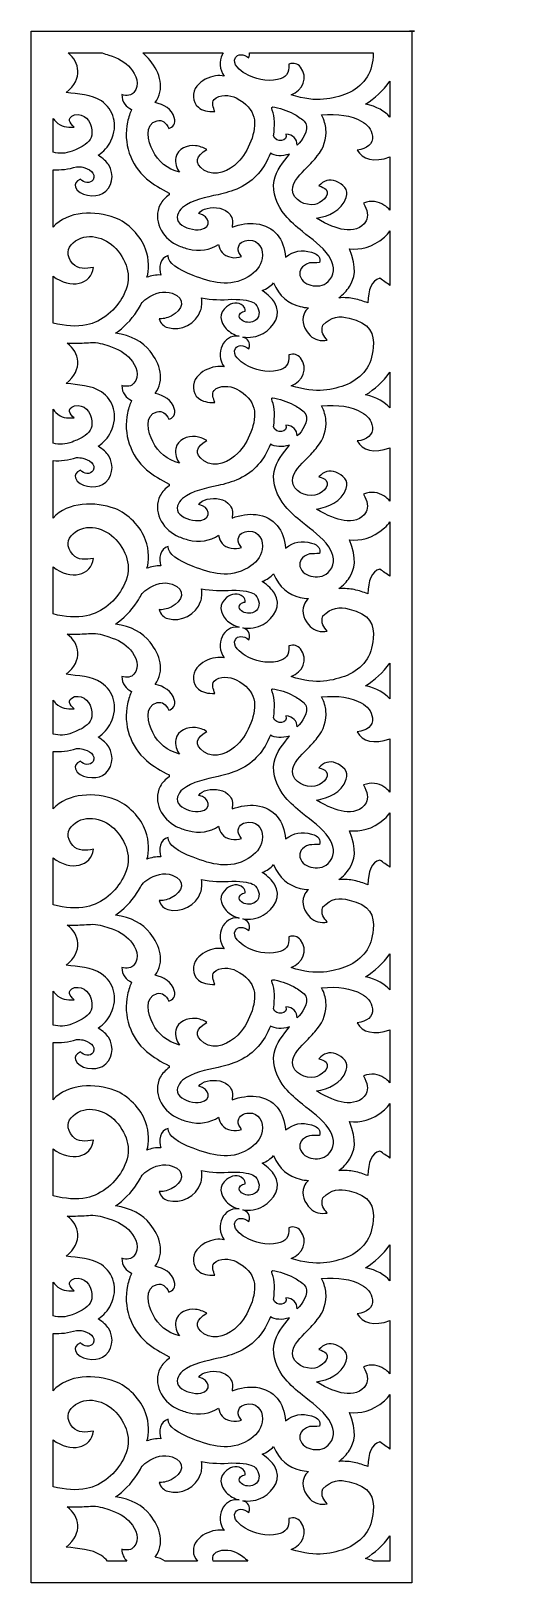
# Model space of a CAD drawing. Header units: centimetres. Extents: x -5.9 to -0.2, y -9 to 9.
import ezdxf

# ---------------------------------------------------------------- set-up
doc = ezdxf.new("R2010")
doc.units = ezdxf.units.CM
doc.header["$MEASUREMENT"] = 0
doc.layers.add('layer 1', color=7, linetype='Continuous')

msp = doc.modelspace()

# ---------------------------------------------------------------- linework, layer by layer
at = {"layer": 'layer 1', "color": 250}
for points, knots in [([(-1.52756, -9.00021), (-1.52756, -9.00021), (-1.52756, 9.00077), (-1.52756, 9.00077), (-1.52756, 9.00077), (-1.7715, 9.00077), (-0.18272, 9.00077), (-5.94288, 9.00077), (-5.94288, 9.00077), (-5.94288, 9.00077), (-5.94288, -9.00021), (-5.94288, -9.00021), (-5.94288, -9.00021), (-4.22431, -9.00021), (-2.31155, -9.00021), (-1.52756, -9.00021)], [0, 0, 0, 0, 0.2, 0.2, 0.2, 0.2, 0.4, 0.4, 0.4, 0.4, 0.6, 0.6, 0.6, 0.6, 1, 1, 1, 1]), ([(-5.68815, 6.72639), (-5.51433, 6.91698), (-5.20028, 6.92036), (-4.96981, 6.83543), (-4.96981, 6.83543), (-4.82033, 6.78035), (-4.66905, 6.62164), (-4.61479, 6.47153), (-4.61479, 6.47153), (-4.57057, 6.34916), (-4.57379, 6.2248), (-4.59954, 6.14409), (-4.59954, 6.14409), (-4.54898, 6.16212), (-4.49623, 6.17358), (-4.43866, 6.17059), (-4.43866, 6.17059), (-4.46548, 6.2518), (-4.45024, 6.37331), (-4.35349, 6.39582), (-4.35349, 6.39582), (-4.36019, 6.31033), (-4.24034, 6.23241), (-4.06446, 6.16561), (-4.06446, 6.16561), (-3.85068, 6.08441), (-3.64076, 6.02155), (-3.42655, 6.15002), (-3.42655, 6.15002), (-3.34188, 6.2008), (-3.27924, 6.27446), (-3.26302, 6.36247), (-3.26302, 6.36247), (-3.24405, 6.46538), (-3.29898, 6.58129), (-3.41993, 6.57342), (-3.41993, 6.57342), (-3.47717, 6.56969), (-3.53144, 6.5465), (-3.54094, 6.48373), (-3.54094, 6.48373), (-3.54629, 6.44841), (-3.52779, 6.41607), (-3.50426, 6.38436), (-3.50426, 6.38436), (-3.5744, 6.35729), (-3.67993, 6.37326), (-3.72896, 6.43234), (-3.72896, 6.43234), (-3.74986, 6.45753), (-3.76145, 6.48946), (-3.76808, 6.52632), (-3.76808, 6.52632), (-3.86851, 6.46196), (-3.98486, 6.43741), (-4.1259, 6.47458), (-4.1259, 6.47458), (-4.17274, 6.48693), (-4.21851, 6.50313), (-4.26071, 6.52461), (-4.26071, 6.52461), (-4.42338, 6.6074), (-4.5385, 6.81224), (-4.44482, 6.98806), (-4.44482, 6.98806), (-4.42126, 7.03227), (-4.38584, 7.06997), (-4.34243, 7.10067), (-4.34243, 7.10067), (-4.34243, 7.10734), (-4.34243, 7.11401), (-4.34243, 7.12068), (-4.34243, 7.12068), (-4.43435, 7.16923), (-4.52489, 7.2197), (-4.60355, 7.28672), (-4.60355, 7.28672), (-4.78952, 7.44517), (-4.8784, 7.70495), (-4.82422, 7.94449), (-4.82422, 7.94449), (-4.81066, 8.00444), (-4.79682, 8.05276), (-4.7768, 8.0897), (-4.7768, 8.0897), (-4.8394, 8.11748), (-4.88752, 8.17669), (-4.8923, 8.26288), (-4.8923, 8.26288), (-4.82993, 8.24465), (-4.78041, 8.25498), (-4.75001, 8.28937), (-4.75001, 8.28937), (-4.67638, 8.3727), (-4.72679, 8.49783), (-4.78901, 8.57018), (-4.78901, 8.57018), (-4.8496, 8.64065), (-4.93532, 8.68959), (-5.04011, 8.72217), (-5.04011, 8.72217), (-5.06553, 8.73015), (-5.09193, 8.73879), (-5.1192, 8.74604), (-5.1192, 8.74604), (-5.1192, 8.74604), (-5.51373, 8.74604), (-5.51373, 8.74604), (-5.51373, 8.74604), (-5.37858, 8.64043), (-5.33865, 8.44831), (-5.5341, 8.28812), (-5.5341, 8.28812), (-5.40166, 8.2694), (-5.23883, 8.26729), (-5.12697, 8.18948), (-5.12697, 8.18948), (-4.98871, 8.09331), (-4.92877, 7.91314), (-5.01689, 7.72688), (-5.01689, 7.72688), (-5.05005, 7.65679), (-5.10118, 7.6021), (-5.16674, 7.55978), (-5.16674, 7.55978), (-5.10578, 7.52319), (-5.06699, 7.48591), (-5.04299, 7.44816), (-5.04299, 7.44816), (-4.97396, 7.33959), (-4.99775, 7.17995), (-5.11441, 7.11448), (-5.11441, 7.11448), (-5.19605, 7.06865), (-5.39259, 7.08318), (-5.42728, 7.19082), (-5.42728, 7.19082), (-5.43851, 7.22567), (-5.43009, 7.25664), (-5.37059, 7.28161), (-5.37059, 7.28161), (-5.33405, 7.23544), (-5.25411, 7.2284), (-5.22419, 7.27658), (-5.22419, 7.27658), (-5.17803, 7.35093), (-5.28363, 7.40742), (-5.34275, 7.4211), (-5.34275, 7.4211), (-5.3643, 7.42608), (-5.38804, 7.42832), (-5.41437, 7.42733), (-5.41437, 7.42733), (-5.51059, 7.39674), (-5.60114, 7.38698), (-5.68815, 7.39269), (-5.68815, 7.39269), (-5.68815, 7.39269), (-5.68815, 6.72639), (-5.68815, 6.72639)], [0, 0, 0, 0, 0.02439024, 0.02439024, 0.02439024, 0.02439024, 0.04878049, 0.04878049, 0.04878049, 0.04878049, 0.07317073, 0.07317073, 0.07317073, 0.07317073, 0.09756098, 0.09756098, 0.09756098, 0.09756098, 0.12195122, 0.12195122, 0.12195122, 0.12195122, 0.14634146, 0.14634146, 0.14634146, 0.14634146, 0.17073171, 0.17073171, 0.17073171, 0.17073171, 0.19512195, 0.19512195, 0.19512195, 0.19512195, 0.2195122, 0.2195122, 0.2195122, 0.2195122, 0.24390244, 0.24390244, 0.24390244, 0.24390244, 0.26829268, 0.26829268, 0.26829268, 0.26829268, 0.29268293, 0.29268293, 0.29268293, 0.29268293, 0.31707317, 0.31707317, 0.31707317, 0.31707317, 0.34146341, 0.34146341, 0.34146341, 0.34146341, 0.36585366, 0.36585366, 0.36585366, 0.36585366, 0.3902439, 0.3902439, 0.3902439, 0.3902439, 0.41463415, 0.41463415, 0.41463415, 0.41463415, 0.43902439, 0.43902439, 0.43902439, 0.43902439, 0.46341463, 0.46341463, 0.46341463, 0.46341463, 0.48780488, 0.48780488, 0.48780488, 0.48780488, 0.51219512, 0.51219512, 0.51219512, 0.51219512, 0.53658537, 0.53658537, 0.53658537, 0.53658537, 0.56097561, 0.56097561, 0.56097561, 0.56097561, 0.58536585, 0.58536585, 0.58536585, 0.58536585, 0.6097561, 0.6097561, 0.6097561, 0.6097561, 0.63414634, 0.63414634, 0.63414634, 0.63414634, 0.65853659, 0.65853659, 0.65853659, 0.65853659, 0.68292683, 0.68292683, 0.68292683, 0.68292683, 0.70731707, 0.70731707, 0.70731707, 0.70731707, 0.73170732, 0.73170732, 0.73170732, 0.73170732, 0.75609756, 0.75609756, 0.75609756, 0.75609756, 0.7804878, 0.7804878, 0.7804878, 0.7804878, 0.80487805, 0.80487805, 0.80487805, 0.80487805, 0.82926829, 0.82926829, 0.82926829, 0.82926829, 0.85365854, 0.85365854, 0.85365854, 0.85365854, 0.87804878, 0.87804878, 0.87804878, 0.87804878, 0.90243902, 0.90243902, 0.90243902, 0.90243902, 0.92682927, 0.92682927, 0.92682927, 0.92682927, 0.95121951, 0.95121951, 0.95121951, 0.95121951, 1, 1, 1, 1]), ([(-4.50537, 8.1714), (-4.40387, 8.15087), (-4.31162, 8.09389), (-4.28246, 7.99678), (-4.28246, 7.99678), (-4.26161, 7.92736), (-4.30058, 7.88438), (-4.34641, 7.87135), (-4.34641, 7.87135), (-4.37734, 7.93992), (-4.42271, 7.97388), (-4.48118, 7.95975), (-4.48118, 7.95975), (-4.63956, 7.92147), (-4.58286, 7.71378), (-4.53258, 7.61339), (-4.53258, 7.61339), (-4.46766, 7.4838), (-4.36254, 7.4027), (-4.22345, 7.36255), (-4.22345, 7.36255), (-4.25712, 7.40335), (-4.27588, 7.472), (-4.26324, 7.5337), (-4.26324, 7.5337), (-4.24181, 7.63828), (-4.13088, 7.67958), (-4.03471, 7.6704), (-4.03471, 7.6704), (-3.99004, 7.66613), (-3.9473, 7.65025), (-3.90612, 7.62504), (-3.90612, 7.62504), (-4.02777, 7.55631), (-4.05553, 7.47029), (-3.93881, 7.38853), (-3.93881, 7.38853), (-3.80964, 7.29804), (-3.64258, 7.37833), (-3.54478, 7.47865), (-3.54478, 7.47865), (-3.43098, 7.5954), (-3.3183, 7.83978), (-3.3603, 8.00205), (-3.3603, 8.00205), (-3.38189, 8.08543), (-3.44248, 8.16195), (-3.56416, 8.22495), (-3.56416, 8.22495), (-3.63336, 8.26077), (-3.76256, 8.27206), (-3.81989, 8.20677), (-3.81989, 8.20677), (-3.8544, 8.16747), (-3.83035, 8.11606), (-3.81145, 8.06571), (-3.81145, 8.06571), (-3.89255, 8.06445), (-3.95872, 8.07886), (-4.00303, 8.11623), (-4.00303, 8.11623), (-4.07622, 8.17796), (-4.07874, 8.28929), (-4.02041, 8.36194), (-4.02041, 8.36194), (-3.96807, 8.42712), (-3.88507, 8.46869), (-3.80317, 8.4806), (-3.80317, 8.4806), (-3.77035, 8.48537), (-3.73754, 8.48508), (-3.70472, 8.47883), (-3.70472, 8.47883), (-3.7591, 8.55585), (-3.76208, 8.65154), (-3.72814, 8.72462), (-3.72814, 8.72462), (-3.72471, 8.73201), (-3.7209, 8.73915), (-3.71673, 8.74604), (-3.71673, 8.74604), (-3.71673, 8.74604), (-4.64894, 8.74604), (-4.64894, 8.74604), (-4.64894, 8.74604), (-4.61673, 8.72074), (-4.58821, 8.69225), (-4.56302, 8.66089), (-4.56302, 8.66089), (-4.44729, 8.51677), (-4.38925, 8.32517), (-4.50537, 8.1714)], [0, 0, 0, 0, 0.04166667, 0.04166667, 0.04166667, 0.04166667, 0.08333333, 0.08333333, 0.08333333, 0.08333333, 0.125, 0.125, 0.125, 0.125, 0.16666667, 0.16666667, 0.16666667, 0.16666667, 0.20833333, 0.20833333, 0.20833333, 0.20833333, 0.25, 0.25, 0.25, 0.25, 0.29166667, 0.29166667, 0.29166667, 0.29166667, 0.33333333, 0.33333333, 0.33333333, 0.33333333, 0.375, 0.375, 0.375, 0.375, 0.41666667, 0.41666667, 0.41666667, 0.41666667, 0.45833333, 0.45833333, 0.45833333, 0.45833333, 0.5, 0.5, 0.5, 0.5, 0.54166667, 0.54166667, 0.54166667, 0.54166667, 0.58333333, 0.58333333, 0.58333333, 0.58333333, 0.625, 0.625, 0.625, 0.625, 0.66666667, 0.66666667, 0.66666667, 0.66666667, 0.70833333, 0.70833333, 0.70833333, 0.70833333, 0.75, 0.75, 0.75, 0.75, 0.79166667, 0.79166667, 0.79166667, 0.79166667, 0.83333333, 0.83333333, 0.83333333, 0.83333333, 0.875, 0.875, 0.875, 0.875, 0.91666667, 0.91666667, 0.91666667, 0.91666667, 1, 1, 1, 1]), ([(-3.40943, 8.74604), (-3.40756, 8.72978), (-3.41013, 8.71108), (-3.41838, 8.6897), (-3.41838, 8.6897), (-3.48131, 8.73968), (-3.54975, 8.73584), (-3.57369, 8.69258), (-3.57369, 8.69258), (-3.61599, 8.61614), (-3.51663, 8.5407), (-3.46101, 8.50686), (-3.46101, 8.50686), (-3.35075, 8.43975), (-3.21228, 8.41074), (-3.08525, 8.4378), (-3.08525, 8.4378), (-2.99613, 8.45678), (-2.94393, 8.50889), (-2.95484, 8.61764), (-2.95484, 8.61764), (-2.89585, 8.63836), (-2.85, 8.61997), (-2.8199, 8.58315), (-2.8199, 8.58315), (-2.72036, 8.46137), (-2.79564, 8.31102), (-2.92808, 8.26085), (-2.92808, 8.26085), (-2.62519, 8.16279), (-2.44745, 8.21491), (-2.27694, 8.27572), (-2.27694, 8.27572), (-2.10044, 8.35774), (-1.99066, 8.49198), (-1.97838, 8.70252), (-1.97838, 8.70252), (-1.97664, 8.71729), (-1.9755, 8.7318), (-1.97507, 8.74604), (-1.97507, 8.74604), (-1.97507, 8.74604), (-3.40943, 8.74604), (-3.40943, 8.74604)], [0, 0, 0, 0, 0.08333333, 0.08333333, 0.08333333, 0.08333333, 0.16666667, 0.16666667, 0.16666667, 0.16666667, 0.25, 0.25, 0.25, 0.25, 0.33333333, 0.33333333, 0.33333333, 0.33333333, 0.41666667, 0.41666667, 0.41666667, 0.41666667, 0.5, 0.5, 0.5, 0.5, 0.58333333, 0.58333333, 0.58333333, 0.58333333, 0.66666667, 0.66666667, 0.66666667, 0.66666667, 0.75, 0.75, 0.75, 0.75, 0.83333333, 0.83333333, 0.83333333, 0.83333333, 1, 1, 1, 1]), ([(-1.78229, 8.41837), (-1.86272, 8.30534), (-1.95925, 8.22182), (-2.0642, 8.15374), (-2.0642, 8.15374), (-1.9305, 8.12568), (-1.84689, 8.06979), (-1.78229, 8.00333), (-1.78229, 8.00333), (-1.78229, 8.00333), (-1.78229, 8.41837), (-1.78229, 8.41837)], [0, 0, 0, 0, 0.25, 0.25, 0.25, 0.25, 0.5, 0.5, 0.5, 0.5, 1, 1, 1, 1]), ([(-2.99042, 7.80545), (-2.90268, 7.79941), (-2.85902, 7.74669), (-2.85788, 7.67829), (-2.85788, 7.67829), (-2.80172, 7.72895), (-2.7164, 7.8527), (-2.75836, 7.92905), (-2.75836, 7.92905), (-2.77987, 7.96819), (-2.82632, 7.99651), (-2.87146, 8.02338), (-2.87146, 8.02338), (-2.94635, 8.06795), (-3.02933, 8.09813), (-3.11825, 8.11753), (-3.11825, 8.11753), (-3.15513, 8.12558), (-3.15931, 8.11557), (-3.14696, 8.08315), (-3.14696, 8.08315), (-3.11749, 8.00584), (-3.11514, 7.90366), (-3.13191, 7.78396), (-3.13191, 7.78396), (-3.10321, 7.69811), (-2.95826, 7.71998), (-2.99042, 7.80545)], [0, 0, 0, 0, 0.125, 0.125, 0.125, 0.125, 0.25, 0.25, 0.25, 0.25, 0.375, 0.375, 0.375, 0.375, 0.5, 0.5, 0.5, 0.5, 0.625, 0.625, 0.625, 0.625, 0.75, 0.75, 0.75, 0.75, 1, 1, 1, 1]), ([(-5.68815, 7.59428), (-5.61738, 7.57798), (-5.54272, 7.576), (-5.4645, 7.60827), (-5.4645, 7.60827), (-5.41327, 7.62941), (-5.37185, 7.64879), (-5.33913, 7.6685), (-5.33913, 7.6685), (-5.26777, 7.7115), (-5.22739, 7.76592), (-5.23825, 7.85345), (-5.23825, 7.85345), (-5.25157, 7.96079), (-5.32214, 8.04902), (-5.44067, 8.02906), (-5.44067, 8.02906), (-5.54299, 7.98584), (-5.48936, 7.93612), (-5.44491, 7.88679), (-5.44491, 7.88679), (-5.53142, 7.88679), (-5.58769, 7.88563), (-5.65625, 7.95093), (-5.65625, 7.95093), (-5.66703, 7.9612), (-5.67768, 7.97321), (-5.68815, 7.98745), (-5.68815, 7.98745), (-5.68815, 7.98745), (-5.68815, 7.59428), (-5.68815, 7.59428)], [0, 0, 0, 0, 0.11111111, 0.11111111, 0.11111111, 0.11111111, 0.22222222, 0.22222222, 0.22222222, 0.22222222, 0.33333333, 0.33333333, 0.33333333, 0.33333333, 0.44444444, 0.44444444, 0.44444444, 0.44444444, 0.55555556, 0.55555556, 0.55555556, 0.55555556, 0.66666667, 0.66666667, 0.66666667, 0.66666667, 0.77777778, 0.77777778, 0.77777778, 0.77777778, 1, 1, 1, 1]), ([(-1.78229, 7.54005), (-1.96735, 7.47305), (-2.10743, 7.51037), (-2.1606, 7.62036), (-2.1606, 7.62036), (-2.05136, 7.63484), (-1.97624, 7.68903), (-1.98548, 7.78166), (-1.98548, 7.78166), (-1.99389, 7.86602), (-2.04552, 7.91574), (-2.11583, 7.95607), (-2.11583, 7.95607), (-2.22861, 8.02076), (-2.38754, 8.04396), (-2.57418, 8.02719), (-2.57418, 8.02719), (-2.54433, 7.96381), (-2.53009, 7.9116), (-2.52535, 7.86616), (-2.52535, 7.86616), (-2.5132, 7.74987), (-2.55283, 7.63975), (-2.62435, 7.55159), (-2.62435, 7.55159), (-2.66351, 7.50334), (-2.70553, 7.45905), (-2.74674, 7.416), (-2.74674, 7.416), (-2.81281, 7.34699), (-2.91235, 7.26027), (-2.91018, 7.1568), (-2.91018, 7.1568), (-2.90762, 7.03437), (-2.76064, 6.97075), (-2.65295, 6.99016), (-2.65295, 6.99016), (-2.59183, 7.00118), (-2.46119, 7.09225), (-2.52301, 7.16197), (-2.52301, 7.16197), (-2.54131, 7.18261), (-2.57203, 7.19423), (-2.60536, 7.20395), (-2.60536, 7.20395), (-2.55133, 7.26526), (-2.48456, 7.28877), (-2.40965, 7.25842), (-2.40965, 7.25842), (-2.32693, 7.22489), (-2.2579, 7.16225), (-2.2889, 7.07), (-2.2889, 7.07), (-2.34272, 6.90988), (-2.50115, 6.85406), (-2.63343, 6.82975), (-2.63343, 6.82975), (-2.50463, 6.75086), (-2.4004, 6.7102), (-2.31417, 6.69754), (-2.31417, 6.69754), (-2.21804, 6.68343), (-2.10886, 6.70261), (-2.05934, 6.79747), (-2.05934, 6.79747), (-2.03038, 6.85294), (-2.04088, 6.92191), (-2.09084, 7.00438), (-2.09084, 7.00438), (-1.99453, 7.04104), (-1.9189, 7.02392), (-1.8526, 6.98255), (-1.8526, 6.98255), (-1.82315, 6.96417), (-1.79988, 6.94393), (-1.78229, 6.92244), (-1.78229, 6.92244), (-1.78229, 6.92244), (-1.78229, 7.54005), (-1.78229, 7.54005)], [0, 0, 0, 0, 0.04761905, 0.04761905, 0.04761905, 0.04761905, 0.0952381, 0.0952381, 0.0952381, 0.0952381, 0.14285714, 0.14285714, 0.14285714, 0.14285714, 0.19047619, 0.19047619, 0.19047619, 0.19047619, 0.23809524, 0.23809524, 0.23809524, 0.23809524, 0.28571429, 0.28571429, 0.28571429, 0.28571429, 0.33333333, 0.33333333, 0.33333333, 0.33333333, 0.38095238, 0.38095238, 0.38095238, 0.38095238, 0.42857143, 0.42857143, 0.42857143, 0.42857143, 0.47619048, 0.47619048, 0.47619048, 0.47619048, 0.52380952, 0.52380952, 0.52380952, 0.52380952, 0.57142857, 0.57142857, 0.57142857, 0.57142857, 0.61904762, 0.61904762, 0.61904762, 0.61904762, 0.66666667, 0.66666667, 0.66666667, 0.66666667, 0.71428571, 0.71428571, 0.71428571, 0.71428571, 0.76190476, 0.76190476, 0.76190476, 0.76190476, 0.80952381, 0.80952381, 0.80952381, 0.80952381, 0.85714286, 0.85714286, 0.85714286, 0.85714286, 0.9047619, 0.9047619, 0.9047619, 0.9047619, 1, 1, 1, 1]), ([(-3.16901, 7.5831), (-3.11119, 7.55125), (-3.03921, 7.54394), (-2.94653, 7.57251), (-2.94653, 7.57251), (-3.01749, 7.48163), (-3.10298, 7.38423), (-3.12484, 7.26746), (-3.12484, 7.26746), (-3.15156, 7.12479), (-3.0919, 6.98016), (-2.9957, 6.8636), (-2.9957, 6.8636), (-2.9382, 6.79394), (-2.86909, 6.73325), (-2.7968, 6.67502), (-2.7968, 6.67502), (-2.68904, 6.58822), (-2.56981, 6.50768), (-2.4907, 6.39194), (-2.4907, 6.39194), (-2.43108, 6.30469), (-2.41319, 6.20563), (-2.47825, 6.11693), (-2.47825, 6.11693), (-2.52761, 6.04964), (-2.60724, 6.03667), (-2.67368, 6.04674), (-2.67368, 6.04674), (-2.7412, 6.05696), (-2.8094, 6.09338), (-2.82531, 6.16581), (-2.82531, 6.16581), (-2.83724, 6.22007), (-2.80878, 6.27888), (-2.71625, 6.31046), (-2.71625, 6.31046), (-2.67712, 6.31188), (-2.63798, 6.3133), (-2.59884, 6.31473), (-2.59884, 6.31473), (-2.58317, 6.36615), (-2.60722, 6.41314), (-2.69093, 6.43564), (-2.69093, 6.43564), (-2.80914, 6.4674), (-2.89589, 6.45206), (-2.99165, 6.37877), (-2.99165, 6.37877), (-3.01304, 6.58472), (-3.11734, 6.74039), (-3.33436, 6.76638), (-3.33436, 6.76638), (-3.42144, 6.77681), (-3.51507, 6.76099), (-3.61331, 6.72679), (-3.61331, 6.72679), (-3.60436, 6.77798), (-3.60275, 6.82794), (-3.63602, 6.87208), (-3.63602, 6.87208), (-3.69718, 6.95324), (-3.80741, 6.96414), (-3.90037, 6.94414), (-3.90037, 6.94414), (-3.947, 6.93411), (-3.97847, 6.91339), (-3.99779, 6.88408), (-3.99779, 6.88408), (-3.87011, 6.85495), (-3.84372, 6.72616), (-3.97526, 6.69948), (-3.97526, 6.69948), (-4.04942, 6.68445), (-4.16523, 6.71536), (-4.2187, 6.76942), (-4.2187, 6.76942), (-4.27497, 6.82633), (-4.241, 6.90879), (-4.18592, 6.95356), (-4.18592, 6.95356), (-4.07532, 7.04345), (-3.91165, 7.07267), (-3.77571, 7.1028), (-3.77571, 7.1028), (-3.69677, 7.1203), (-3.61194, 7.14261), (-3.52708, 7.18274), (-3.52708, 7.18274), (-3.35105, 7.26601), (-3.24133, 7.40072), (-3.16901, 7.5831)], [0, 0, 0, 0, 0.04166667, 0.04166667, 0.04166667, 0.04166667, 0.08333333, 0.08333333, 0.08333333, 0.08333333, 0.125, 0.125, 0.125, 0.125, 0.16666667, 0.16666667, 0.16666667, 0.16666667, 0.20833333, 0.20833333, 0.20833333, 0.20833333, 0.25, 0.25, 0.25, 0.25, 0.29166667, 0.29166667, 0.29166667, 0.29166667, 0.33333333, 0.33333333, 0.33333333, 0.33333333, 0.375, 0.375, 0.375, 0.375, 0.41666667, 0.41666667, 0.41666667, 0.41666667, 0.45833333, 0.45833333, 0.45833333, 0.45833333, 0.5, 0.5, 0.5, 0.5, 0.54166667, 0.54166667, 0.54166667, 0.54166667, 0.58333333, 0.58333333, 0.58333333, 0.58333333, 0.625, 0.625, 0.625, 0.625, 0.66666667, 0.66666667, 0.66666667, 0.66666667, 0.70833333, 0.70833333, 0.70833333, 0.70833333, 0.75, 0.75, 0.75, 0.75, 0.79166667, 0.79166667, 0.79166667, 0.79166667, 0.83333333, 0.83333333, 0.83333333, 0.83333333, 0.875, 0.875, 0.875, 0.875, 0.91666667, 0.91666667, 0.91666667, 0.91666667, 1, 1, 1, 1]), ([(-5.68815, 5.61335), (-5.54536, 5.57743), (-5.41522, 5.56809), (-5.3006, 5.5911), (-5.3006, 5.5911), (-5.11572, 5.62821), (-4.9578, 5.77006), (-4.87195, 5.93463), (-4.87195, 5.93463), (-4.77038, 6.12933), (-4.81441, 6.31648), (-4.96028, 6.47712), (-4.96028, 6.47712), (-5.08352, 6.61284), (-5.30386, 6.67802), (-5.45542, 6.54294), (-5.45542, 6.54294), (-5.52207, 6.48354), (-5.54225, 6.39444), (-5.4589, 6.30211), (-5.4589, 6.30211), (-5.39765, 6.23426), (-5.30934, 6.2446), (-5.21987, 6.25826), (-5.21987, 6.25826), (-5.23841, 6.06097), (-5.48648, 5.99958), (-5.68815, 6.15906), (-5.68815, 6.15906), (-5.68815, 6.15906), (-5.68815, 5.61335), (-5.68815, 5.61335)], [0, 0, 0, 0, 0.11111111, 0.11111111, 0.11111111, 0.11111111, 0.22222222, 0.22222222, 0.22222222, 0.22222222, 0.33333333, 0.33333333, 0.33333333, 0.33333333, 0.44444444, 0.44444444, 0.44444444, 0.44444444, 0.55555556, 0.55555556, 0.55555556, 0.55555556, 0.66666667, 0.66666667, 0.66666667, 0.66666667, 0.77777778, 0.77777778, 0.77777778, 0.77777778, 1, 1, 1, 1]), ([(-1.78229, 6.68314), (-1.79921, 6.65824), (-1.82086, 6.63416), (-1.84671, 6.61163), (-1.84671, 6.61163), (-1.99256, 6.4845), (-2.12493, 6.46257), (-2.25299, 6.47426), (-2.25299, 6.47426), (-2.15577, 6.25432), (-2.19655, 6.12345), (-2.25168, 6.03713), (-2.25168, 6.03713), (-2.28323, 5.98774), (-2.32579, 5.94376), (-2.37521, 5.90714), (-2.37521, 5.90714), (-2.30784, 5.91062), (-2.24474, 5.90638), (-2.19737, 5.89619), (-2.19737, 5.89619), (-2.14161, 5.88419), (-2.08792, 5.8669), (-2.039, 5.84756), (-2.039, 5.84756), (-2.03306, 5.99895), (-1.99812, 6.11018), (-1.89934, 6.13303), (-1.89934, 6.13303), (-1.86032, 6.10572), (-1.82131, 6.0784), (-1.78229, 6.05109), (-1.78229, 6.05109), (-1.78229, 6.05109), (-1.78229, 6.68314), (-1.78229, 6.68314)], [0, 0, 0, 0, 0.1, 0.1, 0.1, 0.1, 0.2, 0.2, 0.2, 0.2, 0.3, 0.3, 0.3, 0.3, 0.4, 0.4, 0.4, 0.4, 0.5, 0.5, 0.5, 0.5, 0.6, 0.6, 0.6, 0.6, 0.7, 0.7, 0.7, 0.7, 0.8, 0.8, 0.8, 0.8, 1, 1, 1, 1]), ([(-4.50537, 4.79703), (-4.40387, 4.7765), (-4.31162, 4.71952), (-4.28246, 4.62241), (-4.28246, 4.62241), (-4.26161, 4.55299), (-4.30058, 4.51001), (-4.34641, 4.49699), (-4.34641, 4.49699), (-4.37734, 4.56556), (-4.42271, 4.59951), (-4.48118, 4.58538), (-4.48118, 4.58538), (-4.63956, 4.5471), (-4.58286, 4.33941), (-4.53258, 4.23903), (-4.53258, 4.23903), (-4.46766, 4.10943), (-4.36254, 4.02833), (-4.22345, 3.98818), (-4.22345, 3.98818), (-4.25712, 4.02899), (-4.27588, 4.09763), (-4.26324, 4.15933), (-4.26324, 4.15933), (-4.24181, 4.26392), (-4.13088, 4.30521), (-4.03471, 4.29603), (-4.03471, 4.29603), (-3.99004, 4.29177), (-3.9473, 4.27588), (-3.90612, 4.25067), (-3.90612, 4.25067), (-4.02777, 4.18194), (-4.05553, 4.09592), (-3.93881, 4.01416), (-3.93881, 4.01416), (-3.80964, 3.92368), (-3.64258, 4.00396), (-3.54478, 4.10428), (-3.54478, 4.10428), (-3.43098, 4.22104), (-3.3183, 4.46541), (-3.3603, 4.62768), (-3.3603, 4.62768), (-3.38189, 4.71107), (-3.44248, 4.78759), (-3.56416, 4.85058), (-3.56416, 4.85058), (-3.63336, 4.88641), (-3.76256, 4.89769), (-3.81989, 4.8324), (-3.81989, 4.8324), (-3.8544, 4.79311), (-3.83035, 4.74169), (-3.81145, 4.69134), (-3.81145, 4.69134), (-3.89255, 4.69008), (-3.95872, 4.70449), (-4.00303, 4.74186), (-4.00303, 4.74186), (-4.07622, 4.80359), (-4.07874, 4.91492), (-4.02041, 4.98757), (-4.02041, 4.98757), (-3.96807, 5.05275), (-3.88507, 5.09432), (-3.80317, 5.10623), (-3.80317, 5.10623), (-3.77035, 5.111), (-3.73754, 5.11071), (-3.70472, 5.10447), (-3.70472, 5.10447), (-3.7591, 5.18149), (-3.76208, 5.27717), (-3.72814, 5.35025), (-3.72814, 5.35025), (-3.6955, 5.42054), (-3.62872, 5.46993), (-3.54067, 5.46172), (-3.54067, 5.46172), (-3.53774, 5.46144), (-3.53482, 5.46112), (-3.5319, 5.46075), (-3.5319, 5.46075), (-3.58794, 5.4762), (-3.63987, 5.50489), (-3.68044, 5.54678), (-3.68044, 5.54678), (-3.75737, 5.6262), (-3.76668, 5.7295), (-3.67715, 5.80292), (-3.67715, 5.80292), (-3.62174, 5.84836), (-3.53949, 5.8659), (-3.48297, 5.81227), (-3.48297, 5.81227), (-3.46616, 5.79632), (-3.45865, 5.77615), (-3.46044, 5.75175), (-3.46044, 5.75175), (-3.48224, 5.74853), (-3.50255, 5.74213), (-3.51437, 5.7281), (-3.51437, 5.7281), (-3.55582, 5.67888), (-3.49845, 5.63582), (-3.454, 5.62567), (-3.454, 5.62567), (-3.40242, 5.61389), (-3.34496, 5.62911), (-3.31721, 5.66937), (-3.31721, 5.66937), (-3.2811, 5.72178), (-3.30537, 5.81433), (-3.35835, 5.84646), (-3.35835, 5.84646), (-3.40088, 5.87225), (-3.47722, 5.88892), (-3.61561, 5.88881), (-3.61561, 5.88881), (-3.73284, 5.88004), (-3.85008, 5.88184), (-3.96731, 5.90691), (-3.96731, 5.90691), (-3.95848, 5.84791), (-3.96314, 5.79941), (-3.97695, 5.75802), (-3.97695, 5.75802), (-4.02717, 5.60747), (-4.20505, 5.51608), (-4.35783, 5.56032), (-4.35783, 5.56032), (-4.40458, 5.57385), (-4.44034, 5.60583), (-4.45881, 5.66408), (-4.45881, 5.66408), (-4.42328, 5.65868), (-4.36915, 5.6695), (-4.32039, 5.69431), (-4.32039, 5.69431), (-4.18462, 5.76338), (-4.13866, 5.89791), (-4.30674, 5.95846), (-4.30674, 5.95846), (-4.40494, 5.99384), (-4.50314, 5.96514), (-4.60134, 5.89935), (-4.60134, 5.89935), (-4.66456, 5.85699), (-4.67182, 5.81905), (-4.71193, 5.75612), (-4.71193, 5.75612), (-4.78481, 5.64177), (-4.87162, 5.56126), (-4.96459, 5.49569), (-4.96459, 5.49569), (-4.77922, 5.47052), (-4.65093, 5.39598), (-4.56302, 5.28652), (-4.56302, 5.28652), (-4.44729, 5.1424), (-4.38925, 4.9508), (-4.50537, 4.79703)], [0, 0, 0, 0, 0.02380952, 0.02380952, 0.02380952, 0.02380952, 0.04761905, 0.04761905, 0.04761905, 0.04761905, 0.07142857, 0.07142857, 0.07142857, 0.07142857, 0.0952381, 0.0952381, 0.0952381, 0.0952381, 0.11904762, 0.11904762, 0.11904762, 0.11904762, 0.14285714, 0.14285714, 0.14285714, 0.14285714, 0.16666667, 0.16666667, 0.16666667, 0.16666667, 0.19047619, 0.19047619, 0.19047619, 0.19047619, 0.21428571, 0.21428571, 0.21428571, 0.21428571, 0.23809524, 0.23809524, 0.23809524, 0.23809524, 0.26190476, 0.26190476, 0.26190476, 0.26190476, 0.28571429, 0.28571429, 0.28571429, 0.28571429, 0.30952381, 0.30952381, 0.30952381, 0.30952381, 0.33333333, 0.33333333, 0.33333333, 0.33333333, 0.35714286, 0.35714286, 0.35714286, 0.35714286, 0.38095238, 0.38095238, 0.38095238, 0.38095238, 0.4047619, 0.4047619, 0.4047619, 0.4047619, 0.42857143, 0.42857143, 0.42857143, 0.42857143, 0.45238095, 0.45238095, 0.45238095, 0.45238095, 0.47619048, 0.47619048, 0.47619048, 0.47619048, 0.5, 0.5, 0.5, 0.5, 0.52380952, 0.52380952, 0.52380952, 0.52380952, 0.54761905, 0.54761905, 0.54761905, 0.54761905, 0.57142857, 0.57142857, 0.57142857, 0.57142857, 0.5952381, 0.5952381, 0.5952381, 0.5952381, 0.61904762, 0.61904762, 0.61904762, 0.61904762, 0.64285714, 0.64285714, 0.64285714, 0.64285714, 0.66666667, 0.66666667, 0.66666667, 0.66666667, 0.69047619, 0.69047619, 0.69047619, 0.69047619, 0.71428571, 0.71428571, 0.71428571, 0.71428571, 0.73809524, 0.73809524, 0.73809524, 0.73809524, 0.76190476, 0.76190476, 0.76190476, 0.76190476, 0.78571429, 0.78571429, 0.78571429, 0.78571429, 0.80952381, 0.80952381, 0.80952381, 0.80952381, 0.83333333, 0.83333333, 0.83333333, 0.83333333, 0.85714286, 0.85714286, 0.85714286, 0.85714286, 0.88095238, 0.88095238, 0.88095238, 0.88095238, 0.9047619, 0.9047619, 0.9047619, 0.9047619, 0.92857143, 0.92857143, 0.92857143, 0.92857143, 0.95238095, 0.95238095, 0.95238095, 0.95238095, 1, 1, 1, 1]), ([(-3.48947, 5.45169), (-3.43126, 5.43332), (-3.38914, 5.39112), (-3.41838, 5.31533), (-3.41838, 5.31533), (-3.48131, 5.36531), (-3.54975, 5.36147), (-3.57369, 5.31821), (-3.57369, 5.31821), (-3.61599, 5.24177), (-3.51663, 5.16633), (-3.46101, 5.13249), (-3.46101, 5.13249), (-3.35075, 5.06538), (-3.21228, 5.03637), (-3.08525, 5.06343), (-3.08525, 5.06343), (-2.99613, 5.08241), (-2.94393, 5.13452), (-2.95484, 5.24327), (-2.95484, 5.24327), (-2.89585, 5.26399), (-2.85, 5.2456), (-2.8199, 5.20878), (-2.8199, 5.20878), (-2.72036, 5.087), (-2.79564, 4.93665), (-2.92808, 4.88648), (-2.92808, 4.88648), (-2.62519, 4.78842), (-2.44745, 4.84054), (-2.27694, 4.90135), (-2.27694, 4.90135), (-2.10044, 4.98337), (-1.99066, 5.11761), (-1.97838, 5.32816), (-1.97838, 5.32816), (-1.95961, 5.48732), (-2.01106, 5.61801), (-2.25663, 5.67001), (-2.25663, 5.67001), (-2.36357, 5.69975), (-2.46606, 5.68931), (-2.55873, 5.59051), (-2.55873, 5.59051), (-2.58976, 5.50434), (-2.54724, 5.46022), (-2.50904, 5.41362), (-2.50904, 5.41362), (-2.58647, 5.40135), (-2.65367, 5.4171), (-2.7076, 5.46915), (-2.7076, 5.46915), (-2.77424, 5.53349), (-2.81367, 5.63051), (-2.77691, 5.72054), (-2.77691, 5.72054), (-2.76585, 5.74762), (-2.74829, 5.77134), (-2.72594, 5.79198), (-2.72594, 5.79198), (-2.75963, 5.7928), (-2.79284, 5.79719), (-2.82484, 5.8055), (-2.82484, 5.8055), (-2.96152, 5.84099), (-3.06945, 5.92293), (-3.13068, 6.0803), (-3.13068, 6.0803), (-3.16628, 6.04197), (-3.20967, 6.01144), (-3.26246, 5.9903), (-3.26246, 5.9903), (-3.19261, 5.94121), (-3.14867, 5.89629), (-3.1223, 5.85421), (-3.1223, 5.85421), (-3.03473, 5.71446), (-3.12404, 5.567), (-3.25233, 5.49334), (-3.25233, 5.49334), (-3.3225, 5.45305), (-3.40829, 5.43921), (-3.48947, 5.45169)], [0, 0, 0, 0, 0.04545455, 0.04545455, 0.04545455, 0.04545455, 0.09090909, 0.09090909, 0.09090909, 0.09090909, 0.13636364, 0.13636364, 0.13636364, 0.13636364, 0.18181818, 0.18181818, 0.18181818, 0.18181818, 0.22727273, 0.22727273, 0.22727273, 0.22727273, 0.27272727, 0.27272727, 0.27272727, 0.27272727, 0.31818182, 0.31818182, 0.31818182, 0.31818182, 0.36363636, 0.36363636, 0.36363636, 0.36363636, 0.40909091, 0.40909091, 0.40909091, 0.40909091, 0.45454545, 0.45454545, 0.45454545, 0.45454545, 0.5, 0.5, 0.5, 0.5, 0.54545455, 0.54545455, 0.54545455, 0.54545455, 0.59090909, 0.59090909, 0.59090909, 0.59090909, 0.63636364, 0.63636364, 0.63636364, 0.63636364, 0.68181818, 0.68181818, 0.68181818, 0.68181818, 0.72727273, 0.72727273, 0.72727273, 0.72727273, 0.77272727, 0.77272727, 0.77272727, 0.77272727, 0.81818182, 0.81818182, 0.81818182, 0.81818182, 0.86363636, 0.86363636, 0.86363636, 0.86363636, 0.90909091, 0.90909091, 0.90909091, 0.90909091, 1, 1, 1, 1]), ([(-5.68815, 3.35202), (-5.51433, 3.54261), (-5.20028, 3.54599), (-4.96981, 3.46106), (-4.96981, 3.46106), (-4.82033, 3.40598), (-4.66905, 3.24727), (-4.61479, 3.09716), (-4.61479, 3.09716), (-4.57057, 2.97479), (-4.57379, 2.85044), (-4.59954, 2.76972), (-4.59954, 2.76972), (-4.54898, 2.78775), (-4.49623, 2.79921), (-4.43866, 2.79622), (-4.43866, 2.79622), (-4.46548, 2.87743), (-4.45024, 2.99894), (-4.35349, 3.02145), (-4.35349, 3.02145), (-4.36019, 2.93597), (-4.24034, 2.85804), (-4.06446, 2.79124), (-4.06446, 2.79124), (-3.85068, 2.71005), (-3.64076, 2.64718), (-3.42655, 2.77565), (-3.42655, 2.77565), (-3.34188, 2.82643), (-3.27924, 2.90009), (-3.26302, 2.9881), (-3.26302, 2.9881), (-3.24405, 3.09101), (-3.29898, 3.20692), (-3.41993, 3.19905), (-3.41993, 3.19905), (-3.47717, 3.19533), (-3.53144, 3.17214), (-3.54094, 3.10936), (-3.54094, 3.10936), (-3.54629, 3.07404), (-3.52779, 3.0417), (-3.50426, 3.00999), (-3.50426, 3.00999), (-3.5744, 2.98292), (-3.67993, 2.99889), (-3.72896, 3.05798), (-3.72896, 3.05798), (-3.74986, 3.08316), (-3.76145, 3.11509), (-3.76808, 3.15195), (-3.76808, 3.15195), (-3.86851, 3.08759), (-3.98486, 3.06304), (-4.1259, 3.10022), (-4.1259, 3.10022), (-4.17274, 3.11256), (-4.21851, 3.12876), (-4.26071, 3.15024), (-4.26071, 3.15024), (-4.42338, 3.23303), (-4.5385, 3.43788), (-4.44482, 3.61369), (-4.44482, 3.61369), (-4.42126, 3.6579), (-4.38584, 3.6956), (-4.34243, 3.7263), (-4.34243, 3.7263), (-4.34243, 3.73297), (-4.34243, 3.73964), (-4.34243, 3.74631), (-4.34243, 3.74631), (-4.43435, 3.79486), (-4.52489, 3.84534), (-4.60355, 3.91235), (-4.60355, 3.91235), (-4.78952, 4.0708), (-4.8784, 4.33059), (-4.82422, 4.57012), (-4.82422, 4.57012), (-4.81066, 4.63007), (-4.79682, 4.67839), (-4.7768, 4.71533), (-4.7768, 4.71533), (-4.8394, 4.74311), (-4.88752, 4.80233), (-4.8923, 4.88851), (-4.8923, 4.88851), (-4.82993, 4.87028), (-4.78041, 4.88061), (-4.75001, 4.915), (-4.75001, 4.915), (-4.67638, 4.99833), (-4.72679, 5.12346), (-4.78901, 5.19581), (-4.78901, 5.19581), (-4.8496, 5.26628), (-4.93532, 5.31522), (-5.04011, 5.3478), (-5.04011, 5.3478), (-5.10547, 5.36833), (-5.17729, 5.3932), (-5.25369, 5.3875), (-5.25369, 5.3875), (-5.31741, 5.38275), (-5.38419, 5.37978), (-5.45275, 5.37885), (-5.45275, 5.37885), (-5.47594, 5.37853), (-5.49933, 5.37845), (-5.52288, 5.37861), (-5.52288, 5.37861), (-5.38045, 5.27465), (-5.3343, 5.07751), (-5.5341, 4.91375), (-5.5341, 4.91375), (-5.40166, 4.89503), (-5.23883, 4.89292), (-5.12697, 4.81511), (-5.12697, 4.81511), (-4.98871, 4.71894), (-4.92877, 4.53878), (-5.01689, 4.35251), (-5.01689, 4.35251), (-5.05005, 4.28242), (-5.10118, 4.22773), (-5.16674, 4.18541), (-5.16674, 4.18541), (-5.10578, 4.14882), (-5.06699, 4.11154), (-5.04299, 4.07379), (-5.04299, 4.07379), (-4.97396, 3.96522), (-4.99775, 3.80559), (-5.11441, 3.74011), (-5.11441, 3.74011), (-5.19605, 3.69428), (-5.39259, 3.70881), (-5.42728, 3.81645), (-5.42728, 3.81645), (-5.43851, 3.8513), (-5.43009, 3.88228), (-5.37059, 3.90724), (-5.37059, 3.90724), (-5.33405, 3.86107), (-5.25411, 3.85403), (-5.22419, 3.90221), (-5.22419, 3.90221), (-5.17803, 3.97657), (-5.28363, 4.03305), (-5.34275, 4.04673), (-5.34275, 4.04673), (-5.3643, 4.05171), (-5.38804, 4.05395), (-5.41437, 4.05296), (-5.41437, 4.05296), (-5.51059, 4.02237), (-5.60114, 4.01261), (-5.68815, 4.01832), (-5.68815, 4.01832), (-5.68815, 4.01832), (-5.68815, 3.35202), (-5.68815, 3.35202)], [0, 0, 0, 0, 0.02380952, 0.02380952, 0.02380952, 0.02380952, 0.04761905, 0.04761905, 0.04761905, 0.04761905, 0.07142857, 0.07142857, 0.07142857, 0.07142857, 0.0952381, 0.0952381, 0.0952381, 0.0952381, 0.11904762, 0.11904762, 0.11904762, 0.11904762, 0.14285714, 0.14285714, 0.14285714, 0.14285714, 0.16666667, 0.16666667, 0.16666667, 0.16666667, 0.19047619, 0.19047619, 0.19047619, 0.19047619, 0.21428571, 0.21428571, 0.21428571, 0.21428571, 0.23809524, 0.23809524, 0.23809524, 0.23809524, 0.26190476, 0.26190476, 0.26190476, 0.26190476, 0.28571429, 0.28571429, 0.28571429, 0.28571429, 0.30952381, 0.30952381, 0.30952381, 0.30952381, 0.33333333, 0.33333333, 0.33333333, 0.33333333, 0.35714286, 0.35714286, 0.35714286, 0.35714286, 0.38095238, 0.38095238, 0.38095238, 0.38095238, 0.4047619, 0.4047619, 0.4047619, 0.4047619, 0.42857143, 0.42857143, 0.42857143, 0.42857143, 0.45238095, 0.45238095, 0.45238095, 0.45238095, 0.47619048, 0.47619048, 0.47619048, 0.47619048, 0.5, 0.5, 0.5, 0.5, 0.52380952, 0.52380952, 0.52380952, 0.52380952, 0.54761905, 0.54761905, 0.54761905, 0.54761905, 0.57142857, 0.57142857, 0.57142857, 0.57142857, 0.5952381, 0.5952381, 0.5952381, 0.5952381, 0.61904762, 0.61904762, 0.61904762, 0.61904762, 0.64285714, 0.64285714, 0.64285714, 0.64285714, 0.66666667, 0.66666667, 0.66666667, 0.66666667, 0.69047619, 0.69047619, 0.69047619, 0.69047619, 0.71428571, 0.71428571, 0.71428571, 0.71428571, 0.73809524, 0.73809524, 0.73809524, 0.73809524, 0.76190476, 0.76190476, 0.76190476, 0.76190476, 0.78571429, 0.78571429, 0.78571429, 0.78571429, 0.80952381, 0.80952381, 0.80952381, 0.80952381, 0.83333333, 0.83333333, 0.83333333, 0.83333333, 0.85714286, 0.85714286, 0.85714286, 0.85714286, 0.88095238, 0.88095238, 0.88095238, 0.88095238, 0.9047619, 0.9047619, 0.9047619, 0.9047619, 0.92857143, 0.92857143, 0.92857143, 0.92857143, 0.95238095, 0.95238095, 0.95238095, 0.95238095, 1, 1, 1, 1]), ([(-1.78229, 5.044), (-1.86272, 4.93097), (-1.95925, 4.84745), (-2.0642, 4.77937), (-2.0642, 4.77937), (-1.9305, 4.75131), (-1.84689, 4.69542), (-1.78229, 4.62896), (-1.78229, 4.62896), (-1.78229, 4.62896), (-1.78229, 5.044), (-1.78229, 5.044)], [0, 0, 0, 0, 0.25, 0.25, 0.25, 0.25, 0.5, 0.5, 0.5, 0.5, 1, 1, 1, 1]), ([(-2.99042, 4.43108), (-2.90268, 4.42504), (-2.85902, 4.37233), (-2.85788, 4.30392), (-2.85788, 4.30392), (-2.80172, 4.35458), (-2.7164, 4.47833), (-2.75836, 4.55468), (-2.75836, 4.55468), (-2.77987, 4.59383), (-2.82632, 4.62214), (-2.87146, 4.64901), (-2.87146, 4.64901), (-2.94635, 4.69359), (-3.02933, 4.72376), (-3.11825, 4.74316), (-3.11825, 4.74316), (-3.15513, 4.75121), (-3.15931, 4.7412), (-3.14696, 4.70879), (-3.14696, 4.70879), (-3.11749, 4.63147), (-3.11514, 4.52929), (-3.13191, 4.40959), (-3.13191, 4.40959), (-3.10321, 4.32374), (-2.95826, 4.34562), (-2.99042, 4.43108)], [0, 0, 0, 0, 0.125, 0.125, 0.125, 0.125, 0.25, 0.25, 0.25, 0.25, 0.375, 0.375, 0.375, 0.375, 0.5, 0.5, 0.5, 0.5, 0.625, 0.625, 0.625, 0.625, 0.75, 0.75, 0.75, 0.75, 1, 1, 1, 1]), ([(-5.68815, 4.21991), (-5.61738, 4.20361), (-5.54272, 4.20163), (-5.4645, 4.23391), (-5.4645, 4.23391), (-5.41327, 4.25504), (-5.37185, 4.27442), (-5.33913, 4.29414), (-5.33913, 4.29414), (-5.26777, 4.33713), (-5.22739, 4.39155), (-5.23825, 4.47908), (-5.23825, 4.47908), (-5.25157, 4.58642), (-5.32214, 4.67465), (-5.44067, 4.65469), (-5.44067, 4.65469), (-5.54299, 4.61147), (-5.48936, 4.56175), (-5.44491, 4.51242), (-5.44491, 4.51242), (-5.53142, 4.51242), (-5.58769, 4.51126), (-5.65625, 4.57656), (-5.65625, 4.57656), (-5.66703, 4.58683), (-5.67768, 4.59885), (-5.68815, 4.61308), (-5.68815, 4.61308), (-5.68815, 4.61308), (-5.68815, 4.21991), (-5.68815, 4.21991)], [0, 0, 0, 0, 0.11111111, 0.11111111, 0.11111111, 0.11111111, 0.22222222, 0.22222222, 0.22222222, 0.22222222, 0.33333333, 0.33333333, 0.33333333, 0.33333333, 0.44444444, 0.44444444, 0.44444444, 0.44444444, 0.55555556, 0.55555556, 0.55555556, 0.55555556, 0.66666667, 0.66666667, 0.66666667, 0.66666667, 0.77777778, 0.77777778, 0.77777778, 0.77777778, 1, 1, 1, 1]), ([(-1.78229, 4.16568), (-1.96735, 4.09868), (-2.10743, 4.136), (-2.1606, 4.246), (-2.1606, 4.246), (-2.05136, 4.26047), (-1.97624, 4.31466), (-1.98548, 4.40729), (-1.98548, 4.40729), (-1.99389, 4.49165), (-2.04552, 4.54137), (-2.11583, 4.5817), (-2.11583, 4.5817), (-2.22861, 4.64639), (-2.38754, 4.6696), (-2.57418, 4.65282), (-2.57418, 4.65282), (-2.54433, 4.58945), (-2.53009, 4.53724), (-2.52535, 4.4918), (-2.52535, 4.4918), (-2.5132, 4.37551), (-2.55283, 4.26538), (-2.62435, 4.17723), (-2.62435, 4.17723), (-2.66351, 4.12897), (-2.70553, 4.08468), (-2.74674, 4.04163), (-2.74674, 4.04163), (-2.81281, 3.97262), (-2.91235, 3.8859), (-2.91018, 3.78243), (-2.91018, 3.78243), (-2.90762, 3.66), (-2.76064, 3.59638), (-2.65295, 3.61579), (-2.65295, 3.61579), (-2.59183, 3.62682), (-2.46119, 3.71788), (-2.52301, 3.7876), (-2.52301, 3.7876), (-2.54131, 3.80824), (-2.57203, 3.81986), (-2.60536, 3.82958), (-2.60536, 3.82958), (-2.55133, 3.89089), (-2.48456, 3.9144), (-2.40965, 3.88405), (-2.40965, 3.88405), (-2.32693, 3.85053), (-2.2579, 3.78789), (-2.2889, 3.69564), (-2.2889, 3.69564), (-2.34272, 3.53551), (-2.50115, 3.4797), (-2.63343, 3.45538), (-2.63343, 3.45538), (-2.50463, 3.3765), (-2.4004, 3.33583), (-2.31417, 3.32317), (-2.31417, 3.32317), (-2.21804, 3.30906), (-2.10886, 3.32825), (-2.05934, 3.42311), (-2.05934, 3.42311), (-2.03038, 3.47858), (-2.04088, 3.54754), (-2.09084, 3.63001), (-2.09084, 3.63001), (-1.99453, 3.66668), (-1.9189, 3.64955), (-1.8526, 3.60818), (-1.8526, 3.60818), (-1.82315, 3.5898), (-1.79988, 3.56956), (-1.78229, 3.54807), (-1.78229, 3.54807), (-1.78229, 3.54807), (-1.78229, 4.16568), (-1.78229, 4.16568)], [0, 0, 0, 0, 0.04761905, 0.04761905, 0.04761905, 0.04761905, 0.0952381, 0.0952381, 0.0952381, 0.0952381, 0.14285714, 0.14285714, 0.14285714, 0.14285714, 0.19047619, 0.19047619, 0.19047619, 0.19047619, 0.23809524, 0.23809524, 0.23809524, 0.23809524, 0.28571429, 0.28571429, 0.28571429, 0.28571429, 0.33333333, 0.33333333, 0.33333333, 0.33333333, 0.38095238, 0.38095238, 0.38095238, 0.38095238, 0.42857143, 0.42857143, 0.42857143, 0.42857143, 0.47619048, 0.47619048, 0.47619048, 0.47619048, 0.52380952, 0.52380952, 0.52380952, 0.52380952, 0.57142857, 0.57142857, 0.57142857, 0.57142857, 0.61904762, 0.61904762, 0.61904762, 0.61904762, 0.66666667, 0.66666667, 0.66666667, 0.66666667, 0.71428571, 0.71428571, 0.71428571, 0.71428571, 0.76190476, 0.76190476, 0.76190476, 0.76190476, 0.80952381, 0.80952381, 0.80952381, 0.80952381, 0.85714286, 0.85714286, 0.85714286, 0.85714286, 0.9047619, 0.9047619, 0.9047619, 0.9047619, 1, 1, 1, 1]), ([(-3.16901, 4.20873), (-3.11119, 4.17688), (-3.03921, 4.16957), (-2.94653, 4.19814), (-2.94653, 4.19814), (-3.01749, 4.10726), (-3.10298, 4.00986), (-3.12484, 3.8931), (-3.12484, 3.8931), (-3.15156, 3.75043), (-3.0919, 3.60579), (-2.9957, 3.48923), (-2.9957, 3.48923), (-2.9382, 3.41957), (-2.86909, 3.35888), (-2.7968, 3.30065), (-2.7968, 3.30065), (-2.68904, 3.21385), (-2.56981, 3.13332), (-2.4907, 3.01757), (-2.4907, 3.01757), (-2.43108, 2.93032), (-2.41319, 2.83126), (-2.47825, 2.74256), (-2.47825, 2.74256), (-2.52761, 2.67527), (-2.60724, 2.6623), (-2.67368, 2.67237), (-2.67368, 2.67237), (-2.7412, 2.68259), (-2.8094, 2.71902), (-2.82531, 2.79144), (-2.82531, 2.79144), (-2.83724, 2.8457), (-2.80878, 2.90452), (-2.71625, 2.93609), (-2.71625, 2.93609), (-2.67712, 2.93751), (-2.63798, 2.93893), (-2.59884, 2.94036), (-2.59884, 2.94036), (-2.58317, 2.99179), (-2.60722, 3.03877), (-2.69093, 3.06127), (-2.69093, 3.06127), (-2.80914, 3.09304), (-2.89589, 3.07769), (-2.99165, 3.0044), (-2.99165, 3.0044), (-3.01304, 3.21035), (-3.11734, 3.36602), (-3.33436, 3.39201), (-3.33436, 3.39201), (-3.42144, 3.40244), (-3.51507, 3.38662), (-3.61331, 3.35242), (-3.61331, 3.35242), (-3.60436, 3.40361), (-3.60275, 3.45357), (-3.63602, 3.49771), (-3.63602, 3.49771), (-3.69718, 3.57887), (-3.80741, 3.58977), (-3.90037, 3.56978), (-3.90037, 3.56978), (-3.947, 3.55975), (-3.97847, 3.53902), (-3.99779, 3.50971), (-3.99779, 3.50971), (-3.87011, 3.48059), (-3.84372, 3.35179), (-3.97526, 3.32512), (-3.97526, 3.32512), (-4.04942, 3.31008), (-4.16523, 3.34099), (-4.2187, 3.39505), (-4.2187, 3.39505), (-4.27497, 3.45196), (-4.241, 3.53442), (-4.18592, 3.57919), (-4.18592, 3.57919), (-4.07532, 3.66908), (-3.91165, 3.6983), (-3.77571, 3.72844), (-3.77571, 3.72844), (-3.69677, 3.74593), (-3.61194, 3.76824), (-3.52708, 3.80838), (-3.52708, 3.80838), (-3.35105, 3.89164), (-3.24133, 4.02635), (-3.16901, 4.20873)], [0, 0, 0, 0, 0.04166667, 0.04166667, 0.04166667, 0.04166667, 0.08333333, 0.08333333, 0.08333333, 0.08333333, 0.125, 0.125, 0.125, 0.125, 0.16666667, 0.16666667, 0.16666667, 0.16666667, 0.20833333, 0.20833333, 0.20833333, 0.20833333, 0.25, 0.25, 0.25, 0.25, 0.29166667, 0.29166667, 0.29166667, 0.29166667, 0.33333333, 0.33333333, 0.33333333, 0.33333333, 0.375, 0.375, 0.375, 0.375, 0.41666667, 0.41666667, 0.41666667, 0.41666667, 0.45833333, 0.45833333, 0.45833333, 0.45833333, 0.5, 0.5, 0.5, 0.5, 0.54166667, 0.54166667, 0.54166667, 0.54166667, 0.58333333, 0.58333333, 0.58333333, 0.58333333, 0.625, 0.625, 0.625, 0.625, 0.66666667, 0.66666667, 0.66666667, 0.66666667, 0.70833333, 0.70833333, 0.70833333, 0.70833333, 0.75, 0.75, 0.75, 0.75, 0.79166667, 0.79166667, 0.79166667, 0.79166667, 0.83333333, 0.83333333, 0.83333333, 0.83333333, 0.875, 0.875, 0.875, 0.875, 0.91666667, 0.91666667, 0.91666667, 0.91666667, 1, 1, 1, 1]), ([(-5.68815, 2.23898), (-5.54536, 2.20307), (-5.41522, 2.19372), (-5.3006, 2.21673), (-5.3006, 2.21673), (-5.11572, 2.25384), (-4.9578, 2.39569), (-4.87195, 2.56026), (-4.87195, 2.56026), (-4.77038, 2.75496), (-4.81441, 2.94211), (-4.96028, 3.10275), (-4.96028, 3.10275), (-5.08352, 3.23847), (-5.30386, 3.30365), (-5.45542, 3.16857), (-5.45542, 3.16857), (-5.52207, 3.10918), (-5.54225, 3.02007), (-5.4589, 2.92774), (-5.4589, 2.92774), (-5.39765, 2.85989), (-5.30934, 2.87023), (-5.21987, 2.88389), (-5.21987, 2.88389), (-5.23841, 2.6866), (-5.48648, 2.62521), (-5.68815, 2.78469), (-5.68815, 2.78469), (-5.68815, 2.78469), (-5.68815, 2.23898), (-5.68815, 2.23898)], [0, 0, 0, 0, 0.11111111, 0.11111111, 0.11111111, 0.11111111, 0.22222222, 0.22222222, 0.22222222, 0.22222222, 0.33333333, 0.33333333, 0.33333333, 0.33333333, 0.44444444, 0.44444444, 0.44444444, 0.44444444, 0.55555556, 0.55555556, 0.55555556, 0.55555556, 0.66666667, 0.66666667, 0.66666667, 0.66666667, 0.77777778, 0.77777778, 0.77777778, 0.77777778, 1, 1, 1, 1]), ([(-1.78229, 3.30878), (-1.79921, 3.28387), (-1.82086, 3.25979), (-1.84671, 3.23726), (-1.84671, 3.23726), (-1.99256, 3.11013), (-2.12493, 3.08821), (-2.25299, 3.0999), (-2.25299, 3.0999), (-2.15577, 2.87995), (-2.19655, 2.74908), (-2.25168, 2.66276), (-2.25168, 2.66276), (-2.28323, 2.61337), (-2.32579, 2.56939), (-2.37521, 2.53277), (-2.37521, 2.53277), (-2.30784, 2.53626), (-2.24474, 2.53201), (-2.19737, 2.52182), (-2.19737, 2.52182), (-2.14161, 2.50982), (-2.08792, 2.49253), (-2.039, 2.47319), (-2.039, 2.47319), (-2.03306, 2.62458), (-1.99812, 2.73581), (-1.89934, 2.75866), (-1.89934, 2.75866), (-1.86032, 2.73135), (-1.82131, 2.70404), (-1.78229, 2.67673), (-1.78229, 2.67673), (-1.78229, 2.67673), (-1.78229, 3.30878), (-1.78229, 3.30878)], [0, 0, 0, 0, 0.1, 0.1, 0.1, 0.1, 0.2, 0.2, 0.2, 0.2, 0.3, 0.3, 0.3, 0.3, 0.4, 0.4, 0.4, 0.4, 0.5, 0.5, 0.5, 0.5, 0.6, 0.6, 0.6, 0.6, 0.7, 0.7, 0.7, 0.7, 0.8, 0.8, 0.8, 0.8, 1, 1, 1, 1]), ([(-3.48947, 2.07732), (-3.43126, 2.05895), (-3.38914, 2.01675), (-3.41838, 1.94096), (-3.41838, 1.94096), (-3.48131, 1.99094), (-3.54975, 1.9871), (-3.57369, 1.94384), (-3.57369, 1.94384), (-3.61599, 1.8674), (-3.51663, 1.79197), (-3.46101, 1.75812), (-3.46101, 1.75812), (-3.35075, 1.69101), (-3.21228, 1.662), (-3.08525, 1.68906), (-3.08525, 1.68906), (-2.99613, 1.70804), (-2.94393, 1.76015), (-2.95484, 1.8689), (-2.95484, 1.8689), (-2.89585, 1.88962), (-2.85, 1.87123), (-2.8199, 1.83441), (-2.8199, 1.83441), (-2.72036, 1.71263), (-2.79564, 1.56228), (-2.92808, 1.51211), (-2.92808, 1.51211), (-2.62519, 1.41405), (-2.44745, 1.46617), (-2.27694, 1.52698), (-2.27694, 1.52698), (-2.10044, 1.60901), (-1.99066, 1.74324), (-1.97838, 1.95379), (-1.97838, 1.95379), (-1.95961, 2.11295), (-2.01106, 2.24364), (-2.25663, 2.29564), (-2.25663, 2.29564), (-2.36357, 2.32538), (-2.46606, 2.31495), (-2.55873, 2.21614), (-2.55873, 2.21614), (-2.58976, 2.12998), (-2.54724, 2.08585), (-2.50904, 2.03925), (-2.50904, 2.03925), (-2.58647, 2.02698), (-2.65367, 2.04273), (-2.7076, 2.09479), (-2.7076, 2.09479), (-2.77424, 2.15912), (-2.81367, 2.25615), (-2.77691, 2.34618), (-2.77691, 2.34618), (-2.76585, 2.37325), (-2.74829, 2.39697), (-2.72594, 2.41761), (-2.72594, 2.41761), (-2.75963, 2.41843), (-2.79284, 2.42282), (-2.82484, 2.43113), (-2.82484, 2.43113), (-2.96152, 2.46662), (-3.06945, 2.54856), (-3.13068, 2.70593), (-3.13068, 2.70593), (-3.16628, 2.66761), (-3.20967, 2.63707), (-3.26246, 2.61593), (-3.26246, 2.61593), (-3.19261, 2.56684), (-3.14867, 2.52193), (-3.1223, 2.47985), (-3.1223, 2.47985), (-3.03473, 2.34009), (-3.12404, 2.19263), (-3.25233, 2.11897), (-3.25233, 2.11897), (-3.3225, 2.07868), (-3.40829, 2.06485), (-3.48947, 2.07732)], [0, 0, 0, 0, 0.04545455, 0.04545455, 0.04545455, 0.04545455, 0.09090909, 0.09090909, 0.09090909, 0.09090909, 0.13636364, 0.13636364, 0.13636364, 0.13636364, 0.18181818, 0.18181818, 0.18181818, 0.18181818, 0.22727273, 0.22727273, 0.22727273, 0.22727273, 0.27272727, 0.27272727, 0.27272727, 0.27272727, 0.31818182, 0.31818182, 0.31818182, 0.31818182, 0.36363636, 0.36363636, 0.36363636, 0.36363636, 0.40909091, 0.40909091, 0.40909091, 0.40909091, 0.45454545, 0.45454545, 0.45454545, 0.45454545, 0.5, 0.5, 0.5, 0.5, 0.54545455, 0.54545455, 0.54545455, 0.54545455, 0.59090909, 0.59090909, 0.59090909, 0.59090909, 0.63636364, 0.63636364, 0.63636364, 0.63636364, 0.68181818, 0.68181818, 0.68181818, 0.68181818, 0.72727273, 0.72727273, 0.72727273, 0.72727273, 0.77272727, 0.77272727, 0.77272727, 0.77272727, 0.81818182, 0.81818182, 0.81818182, 0.81818182, 0.86363636, 0.86363636, 0.86363636, 0.86363636, 0.90909091, 0.90909091, 0.90909091, 0.90909091, 1, 1, 1, 1]), ([(-4.50537, 1.42266), (-4.40387, 1.40213), (-4.31162, 1.34515), (-4.28246, 1.24804), (-4.28246, 1.24804), (-4.26161, 1.17862), (-4.30058, 1.13564), (-4.34641, 1.12262), (-4.34641, 1.12262), (-4.37734, 1.19119), (-4.42271, 1.22514), (-4.48118, 1.21101), (-4.48118, 1.21101), (-4.63956, 1.17274), (-4.58286, 0.96504), (-4.53258, 0.86466), (-4.53258, 0.86466), (-4.46766, 0.73506), (-4.36254, 0.65396), (-4.22345, 0.61382), (-4.22345, 0.61382), (-4.25712, 0.65462), (-4.27588, 0.72326), (-4.26324, 0.78496), (-4.26324, 0.78496), (-4.24181, 0.88955), (-4.13088, 0.93085), (-4.03471, 0.92166), (-4.03471, 0.92166), (-3.99004, 0.9174), (-3.9473, 0.90151), (-3.90612, 0.8763), (-3.90612, 0.8763), (-4.02777, 0.80757), (-4.05553, 0.72156), (-3.93881, 0.63979), (-3.93881, 0.63979), (-3.80964, 0.54931), (-3.64258, 0.62959), (-3.54478, 0.72992), (-3.54478, 0.72992), (-3.43098, 0.84667), (-3.3183, 1.09104), (-3.3603, 1.25331), (-3.3603, 1.25331), (-3.38189, 1.3367), (-3.44248, 1.41322), (-3.56416, 1.47621), (-3.56416, 1.47621), (-3.63336, 1.51204), (-3.76256, 1.52332), (-3.81989, 1.45804), (-3.81989, 1.45804), (-3.8544, 1.41874), (-3.83035, 1.36732), (-3.81145, 1.31697), (-3.81145, 1.31697), (-3.89255, 1.31571), (-3.95872, 1.33012), (-4.00303, 1.36749), (-4.00303, 1.36749), (-4.07622, 1.42923), (-4.07874, 1.54055), (-4.02041, 1.6132), (-4.02041, 1.6132), (-3.96807, 1.67839), (-3.88507, 1.71996), (-3.80317, 1.73187), (-3.80317, 1.73187), (-3.77035, 1.73664), (-3.73754, 1.73634), (-3.70472, 1.7301), (-3.70472, 1.7301), (-3.7591, 1.80712), (-3.76208, 1.9028), (-3.72814, 1.97588), (-3.72814, 1.97588), (-3.6955, 2.04617), (-3.62872, 2.09556), (-3.54067, 2.08735), (-3.54067, 2.08735), (-3.53774, 2.08708), (-3.53482, 2.08675), (-3.5319, 2.08638), (-3.5319, 2.08638), (-3.58794, 2.10183), (-3.63987, 2.13052), (-3.68044, 2.17241), (-3.68044, 2.17241), (-3.75737, 2.25183), (-3.76668, 2.35513), (-3.67715, 2.42856), (-3.67715, 2.42856), (-3.62174, 2.474), (-3.53949, 2.49153), (-3.48297, 2.4379), (-3.48297, 2.4379), (-3.46616, 2.42195), (-3.45865, 2.40178), (-3.46044, 2.37738), (-3.46044, 2.37738), (-3.48224, 2.37416), (-3.50255, 2.36776), (-3.51437, 2.35373), (-3.51437, 2.35373), (-3.55582, 2.30452), (-3.49845, 2.26145), (-3.454, 2.2513), (-3.454, 2.2513), (-3.40242, 2.23952), (-3.34496, 2.25474), (-3.31721, 2.295), (-3.31721, 2.295), (-3.2811, 2.34741), (-3.30537, 2.43997), (-3.35835, 2.47209), (-3.35835, 2.47209), (-3.40088, 2.49789), (-3.47722, 2.51455), (-3.61561, 2.51444), (-3.61561, 2.51444), (-3.73284, 2.50567), (-3.85008, 2.50747), (-3.96731, 2.53254), (-3.96731, 2.53254), (-3.95848, 2.47355), (-3.96314, 2.42504), (-3.97695, 2.38365), (-3.97695, 2.38365), (-4.02717, 2.2331), (-4.20505, 2.14171), (-4.35783, 2.18595), (-4.35783, 2.18595), (-4.40458, 2.19948), (-4.44034, 2.23146), (-4.45881, 2.28971), (-4.45881, 2.28971), (-4.42328, 2.28431), (-4.36915, 2.29513), (-4.32039, 2.31994), (-4.32039, 2.31994), (-4.18462, 2.38901), (-4.13866, 2.52354), (-4.30674, 2.58409), (-4.30674, 2.58409), (-4.40494, 2.61948), (-4.50314, 2.59077), (-4.60134, 2.52498), (-4.60134, 2.52498), (-4.66456, 2.48262), (-4.67182, 2.44468), (-4.71193, 2.38175), (-4.71193, 2.38175), (-4.78481, 2.2674), (-4.87162, 2.18689), (-4.96459, 2.12133), (-4.96459, 2.12133), (-4.77922, 2.09615), (-4.65093, 2.02161), (-4.56302, 1.91215), (-4.56302, 1.91215), (-4.44729, 1.76803), (-4.38925, 1.57643), (-4.50537, 1.42266)], [0, 0, 0, 0, 0.02380952, 0.02380952, 0.02380952, 0.02380952, 0.04761905, 0.04761905, 0.04761905, 0.04761905, 0.07142857, 0.07142857, 0.07142857, 0.07142857, 0.0952381, 0.0952381, 0.0952381, 0.0952381, 0.11904762, 0.11904762, 0.11904762, 0.11904762, 0.14285714, 0.14285714, 0.14285714, 0.14285714, 0.16666667, 0.16666667, 0.16666667, 0.16666667, 0.19047619, 0.19047619, 0.19047619, 0.19047619, 0.21428571, 0.21428571, 0.21428571, 0.21428571, 0.23809524, 0.23809524, 0.23809524, 0.23809524, 0.26190476, 0.26190476, 0.26190476, 0.26190476, 0.28571429, 0.28571429, 0.28571429, 0.28571429, 0.30952381, 0.30952381, 0.30952381, 0.30952381, 0.33333333, 0.33333333, 0.33333333, 0.33333333, 0.35714286, 0.35714286, 0.35714286, 0.35714286, 0.38095238, 0.38095238, 0.38095238, 0.38095238, 0.4047619, 0.4047619, 0.4047619, 0.4047619, 0.42857143, 0.42857143, 0.42857143, 0.42857143, 0.45238095, 0.45238095, 0.45238095, 0.45238095, 0.47619048, 0.47619048, 0.47619048, 0.47619048, 0.5, 0.5, 0.5, 0.5, 0.52380952, 0.52380952, 0.52380952, 0.52380952, 0.54761905, 0.54761905, 0.54761905, 0.54761905, 0.57142857, 0.57142857, 0.57142857, 0.57142857, 0.5952381, 0.5952381, 0.5952381, 0.5952381, 0.61904762, 0.61904762, 0.61904762, 0.61904762, 0.64285714, 0.64285714, 0.64285714, 0.64285714, 0.66666667, 0.66666667, 0.66666667, 0.66666667, 0.69047619, 0.69047619, 0.69047619, 0.69047619, 0.71428571, 0.71428571, 0.71428571, 0.71428571, 0.73809524, 0.73809524, 0.73809524, 0.73809524, 0.76190476, 0.76190476, 0.76190476, 0.76190476, 0.78571429, 0.78571429, 0.78571429, 0.78571429, 0.80952381, 0.80952381, 0.80952381, 0.80952381, 0.83333333, 0.83333333, 0.83333333, 0.83333333, 0.85714286, 0.85714286, 0.85714286, 0.85714286, 0.88095238, 0.88095238, 0.88095238, 0.88095238, 0.9047619, 0.9047619, 0.9047619, 0.9047619, 0.92857143, 0.92857143, 0.92857143, 0.92857143, 0.95238095, 0.95238095, 0.95238095, 0.95238095, 1, 1, 1, 1]), ([(-5.68815, -0.02235), (-5.51433, 0.16824), (-5.20028, 0.17162), (-4.96981, 0.08669), (-4.96981, 0.08669), (-4.82033, 0.03161), (-4.66905, -0.1271), (-4.61479, -0.27721), (-4.61479, -0.27721), (-4.57057, -0.39958), (-4.57379, -0.52393), (-4.59954, -0.60465), (-4.59954, -0.60465), (-4.54898, -0.58662), (-4.49623, -0.57515), (-4.43866, -0.57815), (-4.43866, -0.57815), (-4.46548, -0.49694), (-4.45024, -0.37543), (-4.35349, -0.35292), (-4.35349, -0.35292), (-4.36019, -0.4384), (-4.24034, -0.51633), (-4.06446, -0.58313), (-4.06446, -0.58313), (-3.85068, -0.66432), (-3.64076, -0.72719), (-3.42655, -0.59872), (-3.42655, -0.59872), (-3.34188, -0.54794), (-3.27924, -0.47428), (-3.26302, -0.38627), (-3.26302, -0.38627), (-3.24405, -0.28336), (-3.29898, -0.16745), (-3.41993, -0.17532), (-3.41993, -0.17532), (-3.47717, -0.17904), (-3.53144, -0.20223), (-3.54094, -0.26501), (-3.54094, -0.26501), (-3.54629, -0.30033), (-3.52779, -0.33267), (-3.50426, -0.36438), (-3.50426, -0.36438), (-3.5744, -0.39145), (-3.67993, -0.37548), (-3.72896, -0.31639), (-3.72896, -0.31639), (-3.74986, -0.29121), (-3.76145, -0.25928), (-3.76808, -0.22241), (-3.76808, -0.22241), (-3.86851, -0.28678), (-3.98486, -0.31133), (-4.1259, -0.27415), (-4.1259, -0.27415), (-4.17274, -0.26181), (-4.21851, -0.24561), (-4.26071, -0.22413), (-4.26071, -0.22413), (-4.42338, -0.14134), (-4.5385, 0.06351), (-4.44482, 0.23932), (-4.44482, 0.23932), (-4.42126, 0.28353), (-4.38584, 0.32124), (-4.34243, 0.35193), (-4.34243, 0.35193), (-4.34243, 0.3586), (-4.34243, 0.36527), (-4.34243, 0.37194), (-4.34243, 0.37194), (-4.43435, 0.42049), (-4.52489, 0.47097), (-4.60355, 0.53798), (-4.60355, 0.53798), (-4.78952, 0.69643), (-4.8784, 0.95622), (-4.82422, 1.19575), (-4.82422, 1.19575), (-4.81066, 1.2557), (-4.79682, 1.30402), (-4.7768, 1.34097), (-4.7768, 1.34097), (-4.8394, 1.36875), (-4.88752, 1.42796), (-4.8923, 1.51414), (-4.8923, 1.51414), (-4.82993, 1.49592), (-4.78041, 1.50624), (-4.75001, 1.54064), (-4.75001, 1.54064), (-4.67638, 1.62396), (-4.72679, 1.74909), (-4.78901, 1.82144), (-4.78901, 1.82144), (-4.8496, 1.89191), (-4.93532, 1.94085), (-5.04011, 1.97344), (-5.04011, 1.97344), (-5.10547, 1.99396), (-5.17729, 2.01883), (-5.25369, 2.01313), (-5.25369, 2.01313), (-5.31741, 2.00838), (-5.38419, 2.00541), (-5.45275, 2.00448), (-5.45275, 2.00448), (-5.47594, 2.00416), (-5.49933, 2.00408), (-5.52288, 2.00424), (-5.52288, 2.00424), (-5.38045, 1.90028), (-5.3343, 1.70314), (-5.5341, 1.53938), (-5.5341, 1.53938), (-5.40166, 1.52067), (-5.23883, 1.51855), (-5.12697, 1.44075), (-5.12697, 1.44075), (-4.98871, 1.34458), (-4.92877, 1.16441), (-5.01689, 0.97814), (-5.01689, 0.97814), (-5.05005, 0.90805), (-5.10118, 0.85336), (-5.16674, 0.81104), (-5.16674, 0.81104), (-5.10578, 0.77445), (-5.06699, 0.73717), (-5.04299, 0.69942), (-5.04299, 0.69942), (-4.97396, 0.59085), (-4.99775, 0.43122), (-5.11441, 0.36574), (-5.11441, 0.36574), (-5.19605, 0.31992), (-5.39259, 0.33444), (-5.42728, 0.44209), (-5.42728, 0.44209), (-5.43851, 0.47693), (-5.43009, 0.50791), (-5.37059, 0.53287), (-5.37059, 0.53287), (-5.33405, 0.4867), (-5.25411, 0.47966), (-5.22419, 0.52785), (-5.22419, 0.52785), (-5.17803, 0.6022), (-5.28363, 0.65869), (-5.34275, 0.67236), (-5.34275, 0.67236), (-5.3643, 0.67735), (-5.38804, 0.67958), (-5.41437, 0.67859), (-5.41437, 0.67859), (-5.51059, 0.64801), (-5.60114, 0.63824), (-5.68815, 0.64396), (-5.68815, 0.64396), (-5.68815, 0.64396), (-5.68815, -0.02235), (-5.68815, -0.02235)], [0, 0, 0, 0, 0.02380952, 0.02380952, 0.02380952, 0.02380952, 0.04761905, 0.04761905, 0.04761905, 0.04761905, 0.07142857, 0.07142857, 0.07142857, 0.07142857, 0.0952381, 0.0952381, 0.0952381, 0.0952381, 0.11904762, 0.11904762, 0.11904762, 0.11904762, 0.14285714, 0.14285714, 0.14285714, 0.14285714, 0.16666667, 0.16666667, 0.16666667, 0.16666667, 0.19047619, 0.19047619, 0.19047619, 0.19047619, 0.21428571, 0.21428571, 0.21428571, 0.21428571, 0.23809524, 0.23809524, 0.23809524, 0.23809524, 0.26190476, 0.26190476, 0.26190476, 0.26190476, 0.28571429, 0.28571429, 0.28571429, 0.28571429, 0.30952381, 0.30952381, 0.30952381, 0.30952381, 0.33333333, 0.33333333, 0.33333333, 0.33333333, 0.35714286, 0.35714286, 0.35714286, 0.35714286, 0.38095238, 0.38095238, 0.38095238, 0.38095238, 0.4047619, 0.4047619, 0.4047619, 0.4047619, 0.42857143, 0.42857143, 0.42857143, 0.42857143, 0.45238095, 0.45238095, 0.45238095, 0.45238095, 0.47619048, 0.47619048, 0.47619048, 0.47619048, 0.5, 0.5, 0.5, 0.5, 0.52380952, 0.52380952, 0.52380952, 0.52380952, 0.54761905, 0.54761905, 0.54761905, 0.54761905, 0.57142857, 0.57142857, 0.57142857, 0.57142857, 0.5952381, 0.5952381, 0.5952381, 0.5952381, 0.61904762, 0.61904762, 0.61904762, 0.61904762, 0.64285714, 0.64285714, 0.64285714, 0.64285714, 0.66666667, 0.66666667, 0.66666667, 0.66666667, 0.69047619, 0.69047619, 0.69047619, 0.69047619, 0.71428571, 0.71428571, 0.71428571, 0.71428571, 0.73809524, 0.73809524, 0.73809524, 0.73809524, 0.76190476, 0.76190476, 0.76190476, 0.76190476, 0.78571429, 0.78571429, 0.78571429, 0.78571429, 0.80952381, 0.80952381, 0.80952381, 0.80952381, 0.83333333, 0.83333333, 0.83333333, 0.83333333, 0.85714286, 0.85714286, 0.85714286, 0.85714286, 0.88095238, 0.88095238, 0.88095238, 0.88095238, 0.9047619, 0.9047619, 0.9047619, 0.9047619, 0.92857143, 0.92857143, 0.92857143, 0.92857143, 0.95238095, 0.95238095, 0.95238095, 0.95238095, 1, 1, 1, 1]), ([(-1.78229, 1.66963), (-1.86272, 1.55661), (-1.95925, 1.47309), (-2.0642, 1.40501), (-2.0642, 1.40501), (-1.9305, 1.37694), (-1.84689, 1.32105), (-1.78229, 1.25459), (-1.78229, 1.25459), (-1.78229, 1.25459), (-1.78229, 1.66963), (-1.78229, 1.66963)], [0, 0, 0, 0, 0.25, 0.25, 0.25, 0.25, 0.5, 0.5, 0.5, 0.5, 1, 1, 1, 1]), ([(-5.68815, 0.84554), (-5.61738, 0.82924), (-5.54272, 0.82726), (-5.4645, 0.85954), (-5.4645, 0.85954), (-5.41327, 0.88067), (-5.37185, 0.90005), (-5.33913, 0.91977), (-5.33913, 0.91977), (-5.26777, 0.96276), (-5.22739, 1.01718), (-5.23825, 1.10471), (-5.23825, 1.10471), (-5.25157, 1.21206), (-5.32214, 1.30028), (-5.44067, 1.28032), (-5.44067, 1.28032), (-5.54299, 1.2371), (-5.48936, 1.18738), (-5.44491, 1.13805), (-5.44491, 1.13805), (-5.53142, 1.13805), (-5.58769, 1.13689), (-5.65625, 1.20219), (-5.65625, 1.20219), (-5.66703, 1.21246), (-5.67768, 1.22448), (-5.68815, 1.23871), (-5.68815, 1.23871), (-5.68815, 1.23871), (-5.68815, 0.84554), (-5.68815, 0.84554)], [0, 0, 0, 0, 0.11111111, 0.11111111, 0.11111111, 0.11111111, 0.22222222, 0.22222222, 0.22222222, 0.22222222, 0.33333333, 0.33333333, 0.33333333, 0.33333333, 0.44444444, 0.44444444, 0.44444444, 0.44444444, 0.55555556, 0.55555556, 0.55555556, 0.55555556, 0.66666667, 0.66666667, 0.66666667, 0.66666667, 0.77777778, 0.77777778, 0.77777778, 0.77777778, 1, 1, 1, 1]), ([(-2.99042, 1.05671), (-2.90268, 1.05067), (-2.85902, 0.99796), (-2.85788, 0.92955), (-2.85788, 0.92955), (-2.80172, 0.98021), (-2.7164, 1.10397), (-2.75836, 1.18031), (-2.75836, 1.18031), (-2.77987, 1.21946), (-2.82632, 1.24778), (-2.87146, 1.27464), (-2.87146, 1.27464), (-2.94635, 1.31922), (-3.02933, 1.34939), (-3.11825, 1.36879), (-3.11825, 1.36879), (-3.15513, 1.37684), (-3.15931, 1.36683), (-3.14696, 1.33442), (-3.14696, 1.33442), (-3.11749, 1.2571), (-3.11514, 1.15493), (-3.13191, 1.03522), (-3.13191, 1.03522), (-3.10321, 0.94938), (-2.95826, 0.97125), (-2.99042, 1.05671)], [0, 0, 0, 0, 0.125, 0.125, 0.125, 0.125, 0.25, 0.25, 0.25, 0.25, 0.375, 0.375, 0.375, 0.375, 0.5, 0.5, 0.5, 0.5, 0.625, 0.625, 0.625, 0.625, 0.75, 0.75, 0.75, 0.75, 1, 1, 1, 1]), ([(-1.78229, 0.79131), (-1.96735, 0.72432), (-2.10743, 0.76163), (-2.1606, 0.87163), (-2.1606, 0.87163), (-2.05136, 0.8861), (-1.97624, 0.94029), (-1.98548, 1.03293), (-1.98548, 1.03293), (-1.99389, 1.11729), (-2.04552, 1.16701), (-2.11583, 1.20734), (-2.11583, 1.20734), (-2.22861, 1.27202), (-2.38754, 1.29523), (-2.57418, 1.27845), (-2.57418, 1.27845), (-2.54433, 1.21508), (-2.53009, 1.16287), (-2.52535, 1.11743), (-2.52535, 1.11743), (-2.5132, 1.00114), (-2.55283, 0.89101), (-2.62435, 0.80286), (-2.62435, 0.80286), (-2.66351, 0.7546), (-2.70553, 0.71031), (-2.74674, 0.66726), (-2.74674, 0.66726), (-2.81281, 0.59825), (-2.91235, 0.51154), (-2.91018, 0.40806), (-2.91018, 0.40806), (-2.90762, 0.28563), (-2.76064, 0.22201), (-2.65295, 0.24143), (-2.65295, 0.24143), (-2.59183, 0.25245), (-2.46119, 0.34352), (-2.52301, 0.41323), (-2.52301, 0.41323), (-2.54131, 0.43388), (-2.57203, 0.4455), (-2.60536, 0.45521), (-2.60536, 0.45521), (-2.55133, 0.51652), (-2.48456, 0.54003), (-2.40965, 0.50968), (-2.40965, 0.50968), (-2.32693, 0.47616), (-2.2579, 0.41352), (-2.2889, 0.32127), (-2.2889, 0.32127), (-2.34272, 0.16115), (-2.50115, 0.10533), (-2.63343, 0.08102), (-2.63343, 0.08102), (-2.50463, 0.00213), (-2.4004, -0.03853), (-2.31417, -0.05119), (-2.31417, -0.05119), (-2.21804, -0.06531), (-2.10886, -0.04612), (-2.05934, 0.04874), (-2.05934, 0.04874), (-2.03038, 0.10421), (-2.04088, 0.17318), (-2.09084, 0.25564), (-2.09084, 0.25564), (-1.99453, 0.29231), (-1.9189, 0.27519), (-1.8526, 0.23381), (-1.8526, 0.23381), (-1.82315, 0.21543), (-1.79988, 0.19519), (-1.78229, 0.1737), (-1.78229, 0.1737), (-1.78229, 0.1737), (-1.78229, 0.79131), (-1.78229, 0.79131)], [0, 0, 0, 0, 0.04761905, 0.04761905, 0.04761905, 0.04761905, 0.0952381, 0.0952381, 0.0952381, 0.0952381, 0.14285714, 0.14285714, 0.14285714, 0.14285714, 0.19047619, 0.19047619, 0.19047619, 0.19047619, 0.23809524, 0.23809524, 0.23809524, 0.23809524, 0.28571429, 0.28571429, 0.28571429, 0.28571429, 0.33333333, 0.33333333, 0.33333333, 0.33333333, 0.38095238, 0.38095238, 0.38095238, 0.38095238, 0.42857143, 0.42857143, 0.42857143, 0.42857143, 0.47619048, 0.47619048, 0.47619048, 0.47619048, 0.52380952, 0.52380952, 0.52380952, 0.52380952, 0.57142857, 0.57142857, 0.57142857, 0.57142857, 0.61904762, 0.61904762, 0.61904762, 0.61904762, 0.66666667, 0.66666667, 0.66666667, 0.66666667, 0.71428571, 0.71428571, 0.71428571, 0.71428571, 0.76190476, 0.76190476, 0.76190476, 0.76190476, 0.80952381, 0.80952381, 0.80952381, 0.80952381, 0.85714286, 0.85714286, 0.85714286, 0.85714286, 0.9047619, 0.9047619, 0.9047619, 0.9047619, 1, 1, 1, 1]), ([(-3.16901, 0.83436), (-3.11119, 0.80251), (-3.03921, 0.7952), (-2.94653, 0.82377), (-2.94653, 0.82377), (-3.01749, 0.73289), (-3.10298, 0.63549), (-3.12484, 0.51873), (-3.12484, 0.51873), (-3.15156, 0.37606), (-3.0919, 0.23143), (-2.9957, 0.11487), (-2.9957, 0.11487), (-2.9382, 0.0452), (-2.86909, -0.01548), (-2.7968, -0.07372), (-2.7968, -0.07372), (-2.68904, -0.16052), (-2.56981, -0.24105), (-2.4907, -0.3568), (-2.4907, -0.3568), (-2.43108, -0.44405), (-2.41319, -0.54311), (-2.47825, -0.63181), (-2.47825, -0.63181), (-2.52761, -0.6991), (-2.60724, -0.71206), (-2.67368, -0.702), (-2.67368, -0.702), (-2.7412, -0.69178), (-2.8094, -0.65535), (-2.82531, -0.58293), (-2.82531, -0.58293), (-2.83724, -0.52866), (-2.80878, -0.46985), (-2.71625, -0.43828), (-2.71625, -0.43828), (-2.67712, -0.43686), (-2.63798, -0.43543), (-2.59884, -0.43401), (-2.59884, -0.43401), (-2.58317, -0.38258), (-2.60722, -0.33559), (-2.69093, -0.3131), (-2.69093, -0.3131), (-2.80914, -0.28133), (-2.89589, -0.29668), (-2.99165, -0.36997), (-2.99165, -0.36997), (-3.01304, -0.16401), (-3.11734, -0.00835), (-3.33436, 0.01764), (-3.33436, 0.01764), (-3.42144, 0.02807), (-3.51507, 0.01225), (-3.61331, -0.02195), (-3.61331, -0.02195), (-3.60436, 0.02924), (-3.60275, 0.0792), (-3.63602, 0.12334), (-3.63602, 0.12334), (-3.69718, 0.2045), (-3.80741, 0.21541), (-3.90037, 0.19541), (-3.90037, 0.19541), (-3.947, 0.18538), (-3.97847, 0.16465), (-3.99779, 0.13534), (-3.99779, 0.13534), (-3.87011, 0.10622), (-3.84372, -0.02258), (-3.97526, -0.04925), (-3.97526, -0.04925), (-4.04942, -0.06429), (-4.16523, -0.03338), (-4.2187, 0.02069), (-4.2187, 0.02069), (-4.27497, 0.07759), (-4.241, 0.16005), (-4.18592, 0.20482), (-4.18592, 0.20482), (-4.07532, 0.29471), (-3.91165, 0.32394), (-3.77571, 0.35407), (-3.77571, 0.35407), (-3.69677, 0.37156), (-3.61194, 0.39387), (-3.52708, 0.43401), (-3.52708, 0.43401), (-3.35105, 0.51727), (-3.24133, 0.65198), (-3.16901, 0.83436)], [0, 0, 0, 0, 0.04166667, 0.04166667, 0.04166667, 0.04166667, 0.08333333, 0.08333333, 0.08333333, 0.08333333, 0.125, 0.125, 0.125, 0.125, 0.16666667, 0.16666667, 0.16666667, 0.16666667, 0.20833333, 0.20833333, 0.20833333, 0.20833333, 0.25, 0.25, 0.25, 0.25, 0.29166667, 0.29166667, 0.29166667, 0.29166667, 0.33333333, 0.33333333, 0.33333333, 0.33333333, 0.375, 0.375, 0.375, 0.375, 0.41666667, 0.41666667, 0.41666667, 0.41666667, 0.45833333, 0.45833333, 0.45833333, 0.45833333, 0.5, 0.5, 0.5, 0.5, 0.54166667, 0.54166667, 0.54166667, 0.54166667, 0.58333333, 0.58333333, 0.58333333, 0.58333333, 0.625, 0.625, 0.625, 0.625, 0.66666667, 0.66666667, 0.66666667, 0.66666667, 0.70833333, 0.70833333, 0.70833333, 0.70833333, 0.75, 0.75, 0.75, 0.75, 0.79166667, 0.79166667, 0.79166667, 0.79166667, 0.83333333, 0.83333333, 0.83333333, 0.83333333, 0.875, 0.875, 0.875, 0.875, 0.91666667, 0.91666667, 0.91666667, 0.91666667, 1, 1, 1, 1]), ([(-5.68815, -1.13539), (-5.54536, -1.1713), (-5.41522, -1.18065), (-5.3006, -1.15764), (-5.3006, -1.15764), (-5.11572, -1.12052), (-4.9578, -0.97868), (-4.87195, -0.8141), (-4.87195, -0.8141), (-4.77038, -0.6194), (-4.81441, -0.43226), (-4.96028, -0.27162), (-4.96028, -0.27162), (-5.08352, -0.1359), (-5.30386, -0.07072), (-5.45542, -0.20579), (-5.45542, -0.20579), (-5.52207, -0.26519), (-5.54225, -0.3543), (-5.4589, -0.44663), (-5.4589, -0.44663), (-5.39765, -0.51447), (-5.30934, -0.50414), (-5.21987, -0.49048), (-5.21987, -0.49048), (-5.23841, -0.68776), (-5.48648, -0.74915), (-5.68815, -0.58968), (-5.68815, -0.58968), (-5.68815, -0.58968), (-5.68815, -1.13539), (-5.68815, -1.13539)], [0, 0, 0, 0, 0.11111111, 0.11111111, 0.11111111, 0.11111111, 0.22222222, 0.22222222, 0.22222222, 0.22222222, 0.33333333, 0.33333333, 0.33333333, 0.33333333, 0.44444444, 0.44444444, 0.44444444, 0.44444444, 0.55555556, 0.55555556, 0.55555556, 0.55555556, 0.66666667, 0.66666667, 0.66666667, 0.66666667, 0.77777778, 0.77777778, 0.77777778, 0.77777778, 1, 1, 1, 1]), ([(-1.78229, -0.06559), (-1.79921, -0.0905), (-1.82086, -0.11458), (-1.84671, -0.13711), (-1.84671, -0.13711), (-1.99256, -0.26424), (-2.12493, -0.28616), (-2.25299, -0.27447), (-2.25299, -0.27447), (-2.15577, -0.49441), (-2.19655, -0.62529), (-2.25168, -0.71161), (-2.25168, -0.71161), (-2.28323, -0.76099), (-2.32579, -0.80498), (-2.37521, -0.84159), (-2.37521, -0.84159), (-2.30784, -0.83811), (-2.24474, -0.84236), (-2.19737, -0.85255), (-2.19737, -0.85255), (-2.14161, -0.86455), (-2.08792, -0.88184), (-2.039, -0.90118), (-2.039, -0.90118), (-2.03306, -0.74978), (-1.99812, -0.63856), (-1.89934, -0.61571), (-1.89934, -0.61571), (-1.86032, -0.64302), (-1.82131, -0.67033), (-1.78229, -0.69764), (-1.78229, -0.69764), (-1.78229, -0.69764), (-1.78229, -0.06559), (-1.78229, -0.06559)], [0, 0, 0, 0, 0.1, 0.1, 0.1, 0.1, 0.2, 0.2, 0.2, 0.2, 0.3, 0.3, 0.3, 0.3, 0.4, 0.4, 0.4, 0.4, 0.5, 0.5, 0.5, 0.5, 0.6, 0.6, 0.6, 0.6, 0.7, 0.7, 0.7, 0.7, 0.8, 0.8, 0.8, 0.8, 1, 1, 1, 1]), ([(-3.48947, -1.29704), (-3.43126, -1.31542), (-3.38914, -1.35762), (-3.41838, -1.43341), (-3.41838, -1.43341), (-3.48131, -1.38342), (-3.54975, -1.38726), (-3.57369, -1.43053), (-3.57369, -1.43053), (-3.61599, -1.50697), (-3.51663, -1.5824), (-3.46101, -1.61625), (-3.46101, -1.61625), (-3.35075, -1.68335), (-3.21228, -1.71236), (-3.08525, -1.68531), (-3.08525, -1.68531), (-2.99613, -1.66632), (-2.94393, -1.61422), (-2.95484, -1.50547), (-2.95484, -1.50547), (-2.89585, -1.48475), (-2.85, -1.50314), (-2.8199, -1.53996), (-2.8199, -1.53996), (-2.72036, -1.66174), (-2.79564, -1.81209), (-2.92808, -1.86226), (-2.92808, -1.86226), (-2.62519, -1.96032), (-2.44745, -1.9082), (-2.27694, -1.84739), (-2.27694, -1.84739), (-2.10044, -1.76536), (-1.99066, -1.63113), (-1.97838, -1.42058), (-1.97838, -1.42058), (-1.95961, -1.26142), (-2.01106, -1.13073), (-2.25663, -1.07873), (-2.25663, -1.07873), (-2.36357, -1.04899), (-2.46606, -1.05942), (-2.55873, -1.15823), (-2.55873, -1.15823), (-2.58976, -1.24439), (-2.54724, -1.28852), (-2.50904, -1.33512), (-2.50904, -1.33512), (-2.58647, -1.34739), (-2.65367, -1.33164), (-2.7076, -1.27958), (-2.7076, -1.27958), (-2.77424, -1.21525), (-2.81367, -1.11822), (-2.77691, -1.02819), (-2.77691, -1.02819), (-2.76585, -1.00112), (-2.74829, -0.9774), (-2.72594, -0.95676), (-2.72594, -0.95676), (-2.75963, -0.95594), (-2.79284, -0.95155), (-2.82484, -0.94324), (-2.82484, -0.94324), (-2.96152, -0.90775), (-3.06945, -0.82581), (-3.13068, -0.66844), (-3.13068, -0.66844), (-3.16628, -0.70676), (-3.20967, -0.7373), (-3.26246, -0.75844), (-3.26246, -0.75844), (-3.19261, -0.80753), (-3.14867, -0.85244), (-3.1223, -0.89452), (-3.1223, -0.89452), (-3.03473, -1.03428), (-3.12404, -1.18173), (-3.25233, -1.2554), (-3.25233, -1.2554), (-3.3225, -1.29569), (-3.40829, -1.30952), (-3.48947, -1.29704)], [0, 0, 0, 0, 0.04545455, 0.04545455, 0.04545455, 0.04545455, 0.09090909, 0.09090909, 0.09090909, 0.09090909, 0.13636364, 0.13636364, 0.13636364, 0.13636364, 0.18181818, 0.18181818, 0.18181818, 0.18181818, 0.22727273, 0.22727273, 0.22727273, 0.22727273, 0.27272727, 0.27272727, 0.27272727, 0.27272727, 0.31818182, 0.31818182, 0.31818182, 0.31818182, 0.36363636, 0.36363636, 0.36363636, 0.36363636, 0.40909091, 0.40909091, 0.40909091, 0.40909091, 0.45454545, 0.45454545, 0.45454545, 0.45454545, 0.5, 0.5, 0.5, 0.5, 0.54545455, 0.54545455, 0.54545455, 0.54545455, 0.59090909, 0.59090909, 0.59090909, 0.59090909, 0.63636364, 0.63636364, 0.63636364, 0.63636364, 0.68181818, 0.68181818, 0.68181818, 0.68181818, 0.72727273, 0.72727273, 0.72727273, 0.72727273, 0.77272727, 0.77272727, 0.77272727, 0.77272727, 0.81818182, 0.81818182, 0.81818182, 0.81818182, 0.86363636, 0.86363636, 0.86363636, 0.86363636, 0.90909091, 0.90909091, 0.90909091, 0.90909091, 1, 1, 1, 1]), ([(-4.50537, -1.95171), (-4.40387, -1.97224), (-4.31162, -2.02922), (-4.28246, -2.12633), (-4.28246, -2.12633), (-4.26161, -2.19574), (-4.30058, -2.23872), (-4.34641, -2.25175), (-4.34641, -2.25175), (-4.37734, -2.18318), (-4.42271, -2.14923), (-4.48118, -2.16336), (-4.48118, -2.16336), (-4.63956, -2.20163), (-4.58286, -2.40933), (-4.53258, -2.50971), (-4.53258, -2.50971), (-4.46766, -2.63931), (-4.36254, -2.7204), (-4.22345, -2.76055), (-4.22345, -2.76055), (-4.25712, -2.71975), (-4.27588, -2.65111), (-4.26324, -2.58941), (-4.26324, -2.58941), (-4.24181, -2.48482), (-4.13088, -2.44352), (-4.03471, -2.4527), (-4.03471, -2.4527), (-3.99004, -2.45697), (-3.9473, -2.47285), (-3.90612, -2.49806), (-3.90612, -2.49806), (-4.02777, -2.5668), (-4.05553, -2.65281), (-3.93881, -2.73458), (-3.93881, -2.73458), (-3.80964, -2.82506), (-3.64258, -2.74478), (-3.54478, -2.64445), (-3.54478, -2.64445), (-3.43098, -2.5277), (-3.3183, -2.28333), (-3.3603, -2.12105), (-3.3603, -2.12105), (-3.38189, -2.03767), (-3.44248, -1.96115), (-3.56416, -1.89816), (-3.56416, -1.89816), (-3.63336, -1.86233), (-3.76256, -1.85105), (-3.81989, -1.91633), (-3.81989, -1.91633), (-3.8544, -1.95563), (-3.83035, -2.00705), (-3.81145, -2.0574), (-3.81145, -2.0574), (-3.89255, -2.05866), (-3.95872, -2.04425), (-4.00303, -2.00688), (-4.00303, -2.00688), (-4.07622, -1.94514), (-4.07874, -1.83381), (-4.02041, -1.76117), (-4.02041, -1.76117), (-3.96807, -1.69598), (-3.88507, -1.65441), (-3.80317, -1.6425), (-3.80317, -1.6425), (-3.77035, -1.63773), (-3.73754, -1.63803), (-3.70472, -1.64427), (-3.70472, -1.64427), (-3.7591, -1.56725), (-3.76208, -1.47157), (-3.72814, -1.39849), (-3.72814, -1.39849), (-3.6955, -1.3282), (-3.62872, -1.27881), (-3.54067, -1.28702), (-3.54067, -1.28702), (-3.53774, -1.28729), (-3.53482, -1.28762), (-3.5319, -1.28798), (-3.5319, -1.28798), (-3.58794, -1.27254), (-3.63987, -1.24385), (-3.68044, -1.20195), (-3.68044, -1.20195), (-3.75737, -1.12254), (-3.76668, -1.01924), (-3.67715, -0.94581), (-3.67715, -0.94581), (-3.62174, -0.90037), (-3.53949, -0.88284), (-3.48297, -0.93647), (-3.48297, -0.93647), (-3.46616, -0.95241), (-3.45865, -0.97259), (-3.46044, -0.99699), (-3.46044, -0.99699), (-3.48224, -1.00021), (-3.50255, -1.00661), (-3.51437, -1.02064), (-3.51437, -1.02064), (-3.55582, -1.06985), (-3.49845, -1.11292), (-3.454, -1.12307), (-3.454, -1.12307), (-3.40242, -1.13485), (-3.34496, -1.11963), (-3.31721, -1.07937), (-3.31721, -1.07937), (-3.2811, -1.02696), (-3.30537, -0.9344), (-3.35835, -0.90228), (-3.35835, -0.90228), (-3.40088, -0.87648), (-3.47722, -0.85982), (-3.61561, -0.85993), (-3.61561, -0.85993), (-3.73284, -0.8687), (-3.85008, -0.86689), (-3.96731, -0.84183), (-3.96731, -0.84183), (-3.95848, -0.90082), (-3.96314, -0.94933), (-3.97695, -0.99072), (-3.97695, -0.99072), (-4.02717, -1.14127), (-4.20505, -1.23265), (-4.35783, -1.18842), (-4.35783, -1.18842), (-4.40458, -1.17488), (-4.44034, -1.14291), (-4.45881, -1.08466), (-4.45881, -1.08466), (-4.42328, -1.09005), (-4.36915, -1.07924), (-4.32039, -1.05443), (-4.32039, -1.05443), (-4.18462, -0.98535), (-4.13866, -0.85083), (-4.30674, -0.79027), (-4.30674, -0.79027), (-4.40494, -0.75489), (-4.50314, -0.78359), (-4.60134, -0.84939), (-4.60134, -0.84939), (-4.66456, -0.89175), (-4.67182, -0.92969), (-4.71193, -0.99262), (-4.71193, -0.99262), (-4.78481, -1.10697), (-4.87162, -1.18748), (-4.96459, -1.25304), (-4.96459, -1.25304), (-4.77922, -1.27822), (-4.65093, -1.35276), (-4.56302, -1.46222), (-4.56302, -1.46222), (-4.44729, -1.60633), (-4.38925, -1.79794), (-4.50537, -1.95171)], [0, 0, 0, 0, 0.02380952, 0.02380952, 0.02380952, 0.02380952, 0.04761905, 0.04761905, 0.04761905, 0.04761905, 0.07142857, 0.07142857, 0.07142857, 0.07142857, 0.0952381, 0.0952381, 0.0952381, 0.0952381, 0.11904762, 0.11904762, 0.11904762, 0.11904762, 0.14285714, 0.14285714, 0.14285714, 0.14285714, 0.16666667, 0.16666667, 0.16666667, 0.16666667, 0.19047619, 0.19047619, 0.19047619, 0.19047619, 0.21428571, 0.21428571, 0.21428571, 0.21428571, 0.23809524, 0.23809524, 0.23809524, 0.23809524, 0.26190476, 0.26190476, 0.26190476, 0.26190476, 0.28571429, 0.28571429, 0.28571429, 0.28571429, 0.30952381, 0.30952381, 0.30952381, 0.30952381, 0.33333333, 0.33333333, 0.33333333, 0.33333333, 0.35714286, 0.35714286, 0.35714286, 0.35714286, 0.38095238, 0.38095238, 0.38095238, 0.38095238, 0.4047619, 0.4047619, 0.4047619, 0.4047619, 0.42857143, 0.42857143, 0.42857143, 0.42857143, 0.45238095, 0.45238095, 0.45238095, 0.45238095, 0.47619048, 0.47619048, 0.47619048, 0.47619048, 0.5, 0.5, 0.5, 0.5, 0.52380952, 0.52380952, 0.52380952, 0.52380952, 0.54761905, 0.54761905, 0.54761905, 0.54761905, 0.57142857, 0.57142857, 0.57142857, 0.57142857, 0.5952381, 0.5952381, 0.5952381, 0.5952381, 0.61904762, 0.61904762, 0.61904762, 0.61904762, 0.64285714, 0.64285714, 0.64285714, 0.64285714, 0.66666667, 0.66666667, 0.66666667, 0.66666667, 0.69047619, 0.69047619, 0.69047619, 0.69047619, 0.71428571, 0.71428571, 0.71428571, 0.71428571, 0.73809524, 0.73809524, 0.73809524, 0.73809524, 0.76190476, 0.76190476, 0.76190476, 0.76190476, 0.78571429, 0.78571429, 0.78571429, 0.78571429, 0.80952381, 0.80952381, 0.80952381, 0.80952381, 0.83333333, 0.83333333, 0.83333333, 0.83333333, 0.85714286, 0.85714286, 0.85714286, 0.85714286, 0.88095238, 0.88095238, 0.88095238, 0.88095238, 0.9047619, 0.9047619, 0.9047619, 0.9047619, 0.92857143, 0.92857143, 0.92857143, 0.92857143, 0.95238095, 0.95238095, 0.95238095, 0.95238095, 1, 1, 1, 1]), ([(-5.68815, -3.39672), (-5.51433, -3.20612), (-5.20028, -3.20274), (-4.96981, -3.28767), (-4.96981, -3.28767), (-4.82033, -3.34276), (-4.66905, -3.50147), (-4.61479, -3.65158), (-4.61479, -3.65158), (-4.57057, -3.77395), (-4.57379, -3.8983), (-4.59954, -3.97902), (-4.59954, -3.97902), (-4.54898, -3.96098), (-4.49623, -3.94952), (-4.43866, -3.95252), (-4.43866, -3.95252), (-4.46548, -3.87131), (-4.45024, -3.7498), (-4.35349, -3.72729), (-4.35349, -3.72729), (-4.36019, -3.81277), (-4.24034, -3.89069), (-4.06446, -3.9575), (-4.06446, -3.9575), (-3.85068, -4.03869), (-3.64076, -4.10156), (-3.42655, -3.97309), (-3.42655, -3.97309), (-3.34188, -3.92231), (-3.27924, -3.84865), (-3.26302, -3.76064), (-3.26302, -3.76064), (-3.24405, -3.65773), (-3.29898, -3.54181), (-3.41993, -3.54969), (-3.41993, -3.54969), (-3.47717, -3.55341), (-3.53144, -3.5766), (-3.54094, -3.63938), (-3.54094, -3.63938), (-3.54629, -3.6747), (-3.52779, -3.70704), (-3.50426, -3.73875), (-3.50426, -3.73875), (-3.5744, -3.76582), (-3.67993, -3.74985), (-3.72896, -3.69076), (-3.72896, -3.69076), (-3.74986, -3.66558), (-3.76145, -3.63365), (-3.76808, -3.59678), (-3.76808, -3.59678), (-3.86851, -3.66115), (-3.98486, -3.6857), (-4.1259, -3.64852), (-4.1259, -3.64852), (-4.17274, -3.63618), (-4.21851, -3.61998), (-4.26071, -3.5985), (-4.26071, -3.5985), (-4.42338, -3.51571), (-4.5385, -3.31086), (-4.44482, -3.13505), (-4.44482, -3.13505), (-4.42126, -3.09084), (-4.38584, -3.05313), (-4.34243, -3.02244), (-4.34243, -3.02244), (-4.34243, -3.01577), (-4.34243, -3.00909), (-4.34243, -3.00242), (-4.34243, -3.00242), (-4.43435, -2.95388), (-4.52489, -2.9034), (-4.60355, -2.83639), (-4.60355, -2.83639), (-4.78952, -2.67794), (-4.8784, -2.41815), (-4.82422, -2.17862), (-4.82422, -2.17862), (-4.81066, -2.11867), (-4.79682, -2.07034), (-4.7768, -2.0334), (-4.7768, -2.0334), (-4.8394, -2.00562), (-4.88752, -1.94641), (-4.8923, -1.86023), (-4.8923, -1.86023), (-4.82993, -1.87845), (-4.78041, -1.86812), (-4.75001, -1.83373), (-4.75001, -1.83373), (-4.67638, -1.75041), (-4.72679, -1.62527), (-4.78901, -1.55293), (-4.78901, -1.55293), (-4.8496, -1.48246), (-4.93532, -1.43352), (-5.04011, -1.40093), (-5.04011, -1.40093), (-5.10547, -1.38041), (-5.17729, -1.35554), (-5.25369, -1.36123), (-5.25369, -1.36123), (-5.31741, -1.36599), (-5.38419, -1.36896), (-5.45275, -1.36989), (-5.45275, -1.36989), (-5.47594, -1.3702), (-5.49933, -1.37029), (-5.52288, -1.37013), (-5.52288, -1.37013), (-5.38045, -1.47408), (-5.3343, -1.67123), (-5.5341, -1.83499), (-5.5341, -1.83499), (-5.40166, -1.8537), (-5.23883, -1.85582), (-5.12697, -1.93362), (-5.12697, -1.93362), (-4.98871, -2.02979), (-4.92877, -2.20996), (-5.01689, -2.39623), (-5.01689, -2.39623), (-5.05005, -2.46632), (-5.10118, -2.52101), (-5.16674, -2.56332), (-5.16674, -2.56332), (-5.10578, -2.59991), (-5.06699, -2.6372), (-5.04299, -2.67495), (-5.04299, -2.67495), (-4.97396, -2.78352), (-4.99775, -2.94315), (-5.11441, -3.00863), (-5.11441, -3.00863), (-5.19605, -3.05445), (-5.39259, -3.03993), (-5.42728, -2.93228), (-5.42728, -2.93228), (-5.43851, -2.89743), (-5.43009, -2.86646), (-5.37059, -2.84149), (-5.37059, -2.84149), (-5.33405, -2.88767), (-5.25411, -2.89471), (-5.22419, -2.84652), (-5.22419, -2.84652), (-5.17803, -2.77217), (-5.28363, -2.71568), (-5.34275, -2.70201), (-5.34275, -2.70201), (-5.3643, -2.69702), (-5.38804, -2.69478), (-5.41437, -2.69578), (-5.41437, -2.69578), (-5.51059, -2.72636), (-5.60114, -2.73613), (-5.68815, -2.73041), (-5.68815, -2.73041), (-5.68815, -2.73041), (-5.68815, -3.39672), (-5.68815, -3.39672)], [0, 0, 0, 0, 0.02380952, 0.02380952, 0.02380952, 0.02380952, 0.04761905, 0.04761905, 0.04761905, 0.04761905, 0.07142857, 0.07142857, 0.07142857, 0.07142857, 0.0952381, 0.0952381, 0.0952381, 0.0952381, 0.11904762, 0.11904762, 0.11904762, 0.11904762, 0.14285714, 0.14285714, 0.14285714, 0.14285714, 0.16666667, 0.16666667, 0.16666667, 0.16666667, 0.19047619, 0.19047619, 0.19047619, 0.19047619, 0.21428571, 0.21428571, 0.21428571, 0.21428571, 0.23809524, 0.23809524, 0.23809524, 0.23809524, 0.26190476, 0.26190476, 0.26190476, 0.26190476, 0.28571429, 0.28571429, 0.28571429, 0.28571429, 0.30952381, 0.30952381, 0.30952381, 0.30952381, 0.33333333, 0.33333333, 0.33333333, 0.33333333, 0.35714286, 0.35714286, 0.35714286, 0.35714286, 0.38095238, 0.38095238, 0.38095238, 0.38095238, 0.4047619, 0.4047619, 0.4047619, 0.4047619, 0.42857143, 0.42857143, 0.42857143, 0.42857143, 0.45238095, 0.45238095, 0.45238095, 0.45238095, 0.47619048, 0.47619048, 0.47619048, 0.47619048, 0.5, 0.5, 0.5, 0.5, 0.52380952, 0.52380952, 0.52380952, 0.52380952, 0.54761905, 0.54761905, 0.54761905, 0.54761905, 0.57142857, 0.57142857, 0.57142857, 0.57142857, 0.5952381, 0.5952381, 0.5952381, 0.5952381, 0.61904762, 0.61904762, 0.61904762, 0.61904762, 0.64285714, 0.64285714, 0.64285714, 0.64285714, 0.66666667, 0.66666667, 0.66666667, 0.66666667, 0.69047619, 0.69047619, 0.69047619, 0.69047619, 0.71428571, 0.71428571, 0.71428571, 0.71428571, 0.73809524, 0.73809524, 0.73809524, 0.73809524, 0.76190476, 0.76190476, 0.76190476, 0.76190476, 0.78571429, 0.78571429, 0.78571429, 0.78571429, 0.80952381, 0.80952381, 0.80952381, 0.80952381, 0.83333333, 0.83333333, 0.83333333, 0.83333333, 0.85714286, 0.85714286, 0.85714286, 0.85714286, 0.88095238, 0.88095238, 0.88095238, 0.88095238, 0.9047619, 0.9047619, 0.9047619, 0.9047619, 0.92857143, 0.92857143, 0.92857143, 0.92857143, 0.95238095, 0.95238095, 0.95238095, 0.95238095, 1, 1, 1, 1]), ([(-1.78229, -1.70473), (-1.86272, -1.81776), (-1.95925, -1.90128), (-2.0642, -1.96936), (-2.0642, -1.96936), (-1.9305, -1.99742), (-1.84689, -2.05332), (-1.78229, -2.11977), (-1.78229, -2.11977), (-1.78229, -2.11977), (-1.78229, -1.70473), (-1.78229, -1.70473)], [0, 0, 0, 0, 0.25, 0.25, 0.25, 0.25, 0.5, 0.5, 0.5, 0.5, 1, 1, 1, 1]), ([(-5.68815, -2.52883), (-5.61738, -2.54513), (-5.54272, -2.5471), (-5.4645, -2.51483), (-5.4645, -2.51483), (-5.41327, -2.49369), (-5.37185, -2.47432), (-5.33913, -2.4546), (-5.33913, -2.4546), (-5.26777, -2.41161), (-5.22739, -2.35719), (-5.23825, -2.26966), (-5.23825, -2.26966), (-5.25157, -2.16231), (-5.32214, -2.07409), (-5.44067, -2.09405), (-5.44067, -2.09405), (-5.54299, -2.13727), (-5.48936, -2.18698), (-5.44491, -2.23632), (-5.44491, -2.23632), (-5.53142, -2.23632), (-5.58769, -2.23748), (-5.65625, -2.17218), (-5.65625, -2.17218), (-5.66703, -2.16191), (-5.67768, -2.14989), (-5.68815, -2.13565), (-5.68815, -2.13565), (-5.68815, -2.13565), (-5.68815, -2.52883), (-5.68815, -2.52883)], [0, 0, 0, 0, 0.11111111, 0.11111111, 0.11111111, 0.11111111, 0.22222222, 0.22222222, 0.22222222, 0.22222222, 0.33333333, 0.33333333, 0.33333333, 0.33333333, 0.44444444, 0.44444444, 0.44444444, 0.44444444, 0.55555556, 0.55555556, 0.55555556, 0.55555556, 0.66666667, 0.66666667, 0.66666667, 0.66666667, 0.77777778, 0.77777778, 0.77777778, 0.77777778, 1, 1, 1, 1]), ([(-2.99042, -2.31765), (-2.90268, -2.32369), (-2.85902, -2.37641), (-2.85788, -2.44482), (-2.85788, -2.44482), (-2.80172, -2.39416), (-2.7164, -2.2704), (-2.75836, -2.19406), (-2.75836, -2.19406), (-2.77987, -2.15491), (-2.82632, -2.12659), (-2.87146, -2.09972), (-2.87146, -2.09972), (-2.94635, -2.05515), (-3.02933, -2.02498), (-3.11825, -2.00558), (-3.11825, -2.00558), (-3.15513, -1.99753), (-3.15931, -2.00754), (-3.14696, -2.03995), (-3.14696, -2.03995), (-3.11749, -2.11726), (-3.11514, -2.21944), (-3.13191, -2.33915), (-3.13191, -2.33915), (-3.10321, -2.42499), (-2.95826, -2.40312), (-2.99042, -2.31765)], [0, 0, 0, 0, 0.125, 0.125, 0.125, 0.125, 0.25, 0.25, 0.25, 0.25, 0.375, 0.375, 0.375, 0.375, 0.5, 0.5, 0.5, 0.5, 0.625, 0.625, 0.625, 0.625, 0.75, 0.75, 0.75, 0.75, 1, 1, 1, 1]), ([(-1.78229, -2.58305), (-1.96735, -2.65005), (-2.10743, -2.61274), (-2.1606, -2.50274), (-2.1606, -2.50274), (-2.05136, -2.48827), (-1.97624, -2.43408), (-1.98548, -2.34144), (-1.98548, -2.34144), (-1.99389, -2.25708), (-2.04552, -2.20736), (-2.11583, -2.16703), (-2.11583, -2.16703), (-2.22861, -2.10235), (-2.38754, -2.07914), (-2.57418, -2.09592), (-2.57418, -2.09592), (-2.54433, -2.15929), (-2.53009, -2.2115), (-2.52535, -2.25694), (-2.52535, -2.25694), (-2.5132, -2.37323), (-2.55283, -2.48336), (-2.62435, -2.57151), (-2.62435, -2.57151), (-2.66351, -2.61977), (-2.70553, -2.66406), (-2.74674, -2.70711), (-2.74674, -2.70711), (-2.81281, -2.77612), (-2.91235, -2.86283), (-2.91018, -2.96631), (-2.91018, -2.96631), (-2.90762, -3.08873), (-2.76064, -3.15236), (-2.65295, -3.13294), (-2.65295, -3.13294), (-2.59183, -3.12192), (-2.46119, -3.03085), (-2.52301, -2.96114), (-2.52301, -2.96114), (-2.54131, -2.94049), (-2.57203, -2.92887), (-2.60536, -2.91915), (-2.60536, -2.91915), (-2.55133, -2.85785), (-2.48456, -2.83433), (-2.40965, -2.86469), (-2.40965, -2.86469), (-2.32693, -2.89821), (-2.2579, -2.96085), (-2.2889, -3.0531), (-2.2889, -3.0531), (-2.34272, -3.21322), (-2.50115, -3.26904), (-2.63343, -3.29335), (-2.63343, -3.29335), (-2.50463, -3.37224), (-2.4004, -3.4129), (-2.31417, -3.42556), (-2.31417, -3.42556), (-2.21804, -3.43967), (-2.10886, -3.42049), (-2.05934, -3.32563), (-2.05934, -3.32563), (-2.03038, -3.27016), (-2.04088, -3.20119), (-2.09084, -3.11873), (-2.09084, -3.11873), (-1.99453, -3.08206), (-1.9189, -3.09918), (-1.8526, -3.14056), (-1.8526, -3.14056), (-1.82315, -3.15894), (-1.79988, -3.17917), (-1.78229, -3.20067), (-1.78229, -3.20067), (-1.78229, -3.20067), (-1.78229, -2.58305), (-1.78229, -2.58305)], [0, 0, 0, 0, 0.04761905, 0.04761905, 0.04761905, 0.04761905, 0.0952381, 0.0952381, 0.0952381, 0.0952381, 0.14285714, 0.14285714, 0.14285714, 0.14285714, 0.19047619, 0.19047619, 0.19047619, 0.19047619, 0.23809524, 0.23809524, 0.23809524, 0.23809524, 0.28571429, 0.28571429, 0.28571429, 0.28571429, 0.33333333, 0.33333333, 0.33333333, 0.33333333, 0.38095238, 0.38095238, 0.38095238, 0.38095238, 0.42857143, 0.42857143, 0.42857143, 0.42857143, 0.47619048, 0.47619048, 0.47619048, 0.47619048, 0.52380952, 0.52380952, 0.52380952, 0.52380952, 0.57142857, 0.57142857, 0.57142857, 0.57142857, 0.61904762, 0.61904762, 0.61904762, 0.61904762, 0.66666667, 0.66666667, 0.66666667, 0.66666667, 0.71428571, 0.71428571, 0.71428571, 0.71428571, 0.76190476, 0.76190476, 0.76190476, 0.76190476, 0.80952381, 0.80952381, 0.80952381, 0.80952381, 0.85714286, 0.85714286, 0.85714286, 0.85714286, 0.9047619, 0.9047619, 0.9047619, 0.9047619, 1, 1, 1, 1]), ([(-3.16901, -2.54), (-3.11119, -2.57186), (-3.03921, -2.57917), (-2.94653, -2.5506), (-2.94653, -2.5506), (-3.01749, -2.64148), (-3.10298, -2.73888), (-3.12484, -2.85564), (-3.12484, -2.85564), (-3.15156, -2.99831), (-3.0919, -3.14294), (-2.9957, -3.2595), (-2.9957, -3.2595), (-2.9382, -3.32916), (-2.86909, -3.38985), (-2.7968, -3.44808), (-2.7968, -3.44808), (-2.68904, -3.53489), (-2.56981, -3.61542), (-2.4907, -3.73117), (-2.4907, -3.73117), (-2.43108, -3.81841), (-2.41319, -3.91748), (-2.47825, -4.00618), (-2.47825, -4.00618), (-2.52761, -4.07347), (-2.60724, -4.08643), (-2.67368, -4.07637), (-2.67368, -4.07637), (-2.7412, -4.06614), (-2.8094, -4.02972), (-2.82531, -3.9573), (-2.82531, -3.9573), (-2.83724, -3.90303), (-2.80878, -3.84422), (-2.71625, -3.81265), (-2.71625, -3.81265), (-2.67712, -3.81123), (-2.63798, -3.8098), (-2.59884, -3.80838), (-2.59884, -3.80838), (-2.58317, -3.75695), (-2.60722, -3.70996), (-2.69093, -3.68747), (-2.69093, -3.68747), (-2.80914, -3.6557), (-2.89589, -3.67105), (-2.99165, -3.74433), (-2.99165, -3.74433), (-3.01304, -3.53838), (-3.11734, -3.38272), (-3.33436, -3.35673), (-3.33436, -3.35673), (-3.42144, -3.3463), (-3.51507, -3.36212), (-3.61331, -3.39631), (-3.61331, -3.39631), (-3.60436, -3.34513), (-3.60275, -3.29517), (-3.63602, -3.25102), (-3.63602, -3.25102), (-3.69718, -3.16987), (-3.80741, -3.15896), (-3.90037, -3.17896), (-3.90037, -3.17896), (-3.947, -3.18899), (-3.97847, -3.20972), (-3.99779, -3.23903), (-3.99779, -3.23903), (-3.87011, -3.26815), (-3.84372, -3.39694), (-3.97526, -3.42362), (-3.97526, -3.42362), (-4.04942, -3.43866), (-4.16523, -3.40775), (-4.2187, -3.35368), (-4.2187, -3.35368), (-4.27497, -3.29678), (-4.241, -3.21432), (-4.18592, -3.16954), (-4.18592, -3.16954), (-4.07532, -3.07966), (-3.91165, -3.05043), (-3.77571, -3.0203), (-3.77571, -3.0203), (-3.69677, -3.00281), (-3.61194, -2.9805), (-3.52708, -2.94036), (-3.52708, -2.94036), (-3.35105, -2.8571), (-3.24133, -2.72239), (-3.16901, -2.54)], [0, 0, 0, 0, 0.04166667, 0.04166667, 0.04166667, 0.04166667, 0.08333333, 0.08333333, 0.08333333, 0.08333333, 0.125, 0.125, 0.125, 0.125, 0.16666667, 0.16666667, 0.16666667, 0.16666667, 0.20833333, 0.20833333, 0.20833333, 0.20833333, 0.25, 0.25, 0.25, 0.25, 0.29166667, 0.29166667, 0.29166667, 0.29166667, 0.33333333, 0.33333333, 0.33333333, 0.33333333, 0.375, 0.375, 0.375, 0.375, 0.41666667, 0.41666667, 0.41666667, 0.41666667, 0.45833333, 0.45833333, 0.45833333, 0.45833333, 0.5, 0.5, 0.5, 0.5, 0.54166667, 0.54166667, 0.54166667, 0.54166667, 0.58333333, 0.58333333, 0.58333333, 0.58333333, 0.625, 0.625, 0.625, 0.625, 0.66666667, 0.66666667, 0.66666667, 0.66666667, 0.70833333, 0.70833333, 0.70833333, 0.70833333, 0.75, 0.75, 0.75, 0.75, 0.79166667, 0.79166667, 0.79166667, 0.79166667, 0.83333333, 0.83333333, 0.83333333, 0.83333333, 0.875, 0.875, 0.875, 0.875, 0.91666667, 0.91666667, 0.91666667, 0.91666667, 1, 1, 1, 1]), ([(-5.68815, -4.50976), (-5.54536, -4.54567), (-5.41522, -4.55501), (-5.3006, -4.532), (-5.3006, -4.532), (-5.11572, -4.49489), (-4.9578, -4.35305), (-4.87195, -4.18847), (-4.87195, -4.18847), (-4.77038, -3.99377), (-4.81441, -3.80662), (-4.96028, -3.64599), (-4.96028, -3.64599), (-5.08352, -3.51027), (-5.30386, -3.44509), (-5.45542, -3.58016), (-5.45542, -3.58016), (-5.52207, -3.63956), (-5.54225, -3.72866), (-5.4589, -3.82099), (-5.4589, -3.82099), (-5.39765, -3.88884), (-5.30934, -3.87851), (-5.21987, -3.86485), (-5.21987, -3.86485), (-5.23841, -4.06213), (-5.48648, -4.12352), (-5.68815, -3.96405), (-5.68815, -3.96405), (-5.68815, -3.96405), (-5.68815, -4.50976), (-5.68815, -4.50976)], [0, 0, 0, 0, 0.11111111, 0.11111111, 0.11111111, 0.11111111, 0.22222222, 0.22222222, 0.22222222, 0.22222222, 0.33333333, 0.33333333, 0.33333333, 0.33333333, 0.44444444, 0.44444444, 0.44444444, 0.44444444, 0.55555556, 0.55555556, 0.55555556, 0.55555556, 0.66666667, 0.66666667, 0.66666667, 0.66666667, 0.77777778, 0.77777778, 0.77777778, 0.77777778, 1, 1, 1, 1]), ([(-1.78229, -3.43996), (-1.79921, -3.46487), (-1.82086, -3.48895), (-1.84671, -3.51148), (-1.84671, -3.51148), (-1.99256, -3.6386), (-2.12493, -3.66053), (-2.25299, -3.64884), (-2.25299, -3.64884), (-2.15577, -3.86878), (-2.19655, -3.99966), (-2.25168, -4.08598), (-2.25168, -4.08598), (-2.28323, -4.13536), (-2.32579, -4.17935), (-2.37521, -4.21596), (-2.37521, -4.21596), (-2.30784, -4.21248), (-2.24474, -4.21673), (-2.19737, -4.22692), (-2.19737, -4.22692), (-2.14161, -4.23891), (-2.08792, -4.25621), (-2.039, -4.27555), (-2.039, -4.27555), (-2.03306, -4.12415), (-1.99812, -4.01293), (-1.89934, -3.99008), (-1.89934, -3.99008), (-1.86032, -4.01739), (-1.82131, -4.0447), (-1.78229, -4.07201), (-1.78229, -4.07201), (-1.78229, -4.07201), (-1.78229, -3.43996), (-1.78229, -3.43996)], [0, 0, 0, 0, 0.1, 0.1, 0.1, 0.1, 0.2, 0.2, 0.2, 0.2, 0.3, 0.3, 0.3, 0.3, 0.4, 0.4, 0.4, 0.4, 0.5, 0.5, 0.5, 0.5, 0.6, 0.6, 0.6, 0.6, 0.7, 0.7, 0.7, 0.7, 0.8, 0.8, 0.8, 0.8, 1, 1, 1, 1]), ([(-4.50537, -5.32607), (-4.40387, -5.3466), (-4.31162, -5.40359), (-4.28246, -5.5007), (-4.28246, -5.5007), (-4.26161, -5.57011), (-4.30058, -5.61309), (-4.34641, -5.62612), (-4.34641, -5.62612), (-4.37734, -5.55755), (-4.42271, -5.5236), (-4.48118, -5.53773), (-4.48118, -5.53773), (-4.63956, -5.576), (-4.58286, -5.7837), (-4.53258, -5.88408), (-4.53258, -5.88408), (-4.46766, -6.01367), (-4.36254, -6.09477), (-4.22345, -6.13492), (-4.22345, -6.13492), (-4.25712, -6.09412), (-4.27588, -6.02548), (-4.26324, -5.96377), (-4.26324, -5.96377), (-4.24181, -5.85919), (-4.13088, -5.81789), (-4.03471, -5.82707), (-4.03471, -5.82707), (-3.99004, -5.83134), (-3.9473, -5.84722), (-3.90612, -5.87243), (-3.90612, -5.87243), (-4.02777, -5.94117), (-4.05553, -6.02718), (-3.93881, -6.10895), (-3.93881, -6.10895), (-3.80964, -6.19943), (-3.64258, -6.11915), (-3.54478, -6.01882), (-3.54478, -6.01882), (-3.43098, -5.90207), (-3.3183, -5.65769), (-3.3603, -5.49542), (-3.3603, -5.49542), (-3.38189, -5.41204), (-3.44248, -5.33552), (-3.56416, -5.27253), (-3.56416, -5.27253), (-3.63336, -5.2367), (-3.76256, -5.22542), (-3.81989, -5.2907), (-3.81989, -5.2907), (-3.8544, -5.33), (-3.83035, -5.38142), (-3.81145, -5.43176), (-3.81145, -5.43176), (-3.89255, -5.43303), (-3.95872, -5.41861), (-4.00303, -5.38124), (-4.00303, -5.38124), (-4.07622, -5.31951), (-4.07874, -5.20818), (-4.02041, -5.13554), (-4.02041, -5.13554), (-3.96807, -5.07035), (-3.88507, -5.02878), (-3.80317, -5.01687), (-3.80317, -5.01687), (-3.77035, -5.0121), (-3.73754, -5.01239), (-3.70472, -5.01864), (-3.70472, -5.01864), (-3.7591, -4.94162), (-3.76208, -4.84594), (-3.72814, -4.77285), (-3.72814, -4.77285), (-3.6955, -4.70256), (-3.62872, -4.65318), (-3.54067, -4.66139), (-3.54067, -4.66139), (-3.53774, -4.66166), (-3.53482, -4.66199), (-3.5319, -4.66235), (-3.5319, -4.66235), (-3.58794, -4.64691), (-3.63987, -4.61822), (-3.68044, -4.57632), (-3.68044, -4.57632), (-3.75737, -4.49691), (-3.76668, -4.39361), (-3.67715, -4.32018), (-3.67715, -4.32018), (-3.62174, -4.27474), (-3.53949, -4.25721), (-3.48297, -4.31083), (-3.48297, -4.31083), (-3.46616, -4.32678), (-3.45865, -4.34696), (-3.46044, -4.37136), (-3.46044, -4.37136), (-3.48224, -4.37458), (-3.50255, -4.38098), (-3.51437, -4.39501), (-3.51437, -4.39501), (-3.55582, -4.44422), (-3.49845, -4.48729), (-3.454, -4.49744), (-3.454, -4.49744), (-3.40242, -4.50922), (-3.34496, -4.494), (-3.31721, -4.45374), (-3.31721, -4.45374), (-3.2811, -4.40133), (-3.30537, -4.30877), (-3.35835, -4.27665), (-3.35835, -4.27665), (-3.40088, -4.25085), (-3.47722, -4.23419), (-3.61561, -4.2343), (-3.61561, -4.2343), (-3.73284, -4.24307), (-3.85008, -4.24126), (-3.96731, -4.2162), (-3.96731, -4.2162), (-3.95848, -4.27519), (-3.96314, -4.3237), (-3.97695, -4.36509), (-3.97695, -4.36509), (-4.02717, -4.51564), (-4.20505, -4.60702), (-4.35783, -4.56279), (-4.35783, -4.56279), (-4.40458, -4.54925), (-4.44034, -4.51727), (-4.45881, -4.45903), (-4.45881, -4.45903), (-4.42328, -4.46442), (-4.36915, -4.45361), (-4.32039, -4.4288), (-4.32039, -4.4288), (-4.18462, -4.35972), (-4.13866, -4.2252), (-4.30674, -4.16464), (-4.30674, -4.16464), (-4.40494, -4.12926), (-4.50314, -4.15796), (-4.60134, -4.22376), (-4.60134, -4.22376), (-4.66456, -4.26612), (-4.67182, -4.30406), (-4.71193, -4.36699), (-4.71193, -4.36699), (-4.78481, -4.48133), (-4.87162, -4.56185), (-4.96459, -4.62741), (-4.96459, -4.62741), (-4.77922, -4.65258), (-4.65093, -4.72713), (-4.56302, -4.83659), (-4.56302, -4.83659), (-4.44729, -4.9807), (-4.38925, -5.1723), (-4.50537, -5.32607)], [0, 0, 0, 0, 0.02380952, 0.02380952, 0.02380952, 0.02380952, 0.04761905, 0.04761905, 0.04761905, 0.04761905, 0.07142857, 0.07142857, 0.07142857, 0.07142857, 0.0952381, 0.0952381, 0.0952381, 0.0952381, 0.11904762, 0.11904762, 0.11904762, 0.11904762, 0.14285714, 0.14285714, 0.14285714, 0.14285714, 0.16666667, 0.16666667, 0.16666667, 0.16666667, 0.19047619, 0.19047619, 0.19047619, 0.19047619, 0.21428571, 0.21428571, 0.21428571, 0.21428571, 0.23809524, 0.23809524, 0.23809524, 0.23809524, 0.26190476, 0.26190476, 0.26190476, 0.26190476, 0.28571429, 0.28571429, 0.28571429, 0.28571429, 0.30952381, 0.30952381, 0.30952381, 0.30952381, 0.33333333, 0.33333333, 0.33333333, 0.33333333, 0.35714286, 0.35714286, 0.35714286, 0.35714286, 0.38095238, 0.38095238, 0.38095238, 0.38095238, 0.4047619, 0.4047619, 0.4047619, 0.4047619, 0.42857143, 0.42857143, 0.42857143, 0.42857143, 0.45238095, 0.45238095, 0.45238095, 0.45238095, 0.47619048, 0.47619048, 0.47619048, 0.47619048, 0.5, 0.5, 0.5, 0.5, 0.52380952, 0.52380952, 0.52380952, 0.52380952, 0.54761905, 0.54761905, 0.54761905, 0.54761905, 0.57142857, 0.57142857, 0.57142857, 0.57142857, 0.5952381, 0.5952381, 0.5952381, 0.5952381, 0.61904762, 0.61904762, 0.61904762, 0.61904762, 0.64285714, 0.64285714, 0.64285714, 0.64285714, 0.66666667, 0.66666667, 0.66666667, 0.66666667, 0.69047619, 0.69047619, 0.69047619, 0.69047619, 0.71428571, 0.71428571, 0.71428571, 0.71428571, 0.73809524, 0.73809524, 0.73809524, 0.73809524, 0.76190476, 0.76190476, 0.76190476, 0.76190476, 0.78571429, 0.78571429, 0.78571429, 0.78571429, 0.80952381, 0.80952381, 0.80952381, 0.80952381, 0.83333333, 0.83333333, 0.83333333, 0.83333333, 0.85714286, 0.85714286, 0.85714286, 0.85714286, 0.88095238, 0.88095238, 0.88095238, 0.88095238, 0.9047619, 0.9047619, 0.9047619, 0.9047619, 0.92857143, 0.92857143, 0.92857143, 0.92857143, 0.95238095, 0.95238095, 0.95238095, 0.95238095, 1, 1, 1, 1]), ([(-3.48947, -4.67141), (-3.43126, -4.68979), (-3.38914, -4.73198), (-3.41838, -4.80778), (-3.41838, -4.80778), (-3.48131, -4.75779), (-3.54975, -4.76163), (-3.57369, -4.8049), (-3.57369, -4.8049), (-3.61599, -4.88134), (-3.51663, -4.95677), (-3.46101, -4.99062), (-3.46101, -4.99062), (-3.35075, -5.05772), (-3.21228, -5.08673), (-3.08525, -5.05967), (-3.08525, -5.05967), (-2.99613, -5.04069), (-2.94393, -4.98859), (-2.95484, -4.87983), (-2.95484, -4.87983), (-2.89585, -4.85911), (-2.85, -4.8775), (-2.8199, -4.91432), (-2.8199, -4.91432), (-2.72036, -5.03611), (-2.79564, -5.18646), (-2.92808, -5.23663), (-2.92808, -5.23663), (-2.62519, -5.33468), (-2.44745, -5.28257), (-2.27694, -5.22176), (-2.27694, -5.22176), (-2.10044, -5.13973), (-1.99066, -5.00549), (-1.97838, -4.79495), (-1.97838, -4.79495), (-1.95961, -4.63579), (-2.01106, -4.5051), (-2.25663, -4.4531), (-2.25663, -4.4531), (-2.36357, -4.42336), (-2.46606, -4.43379), (-2.55873, -4.5326), (-2.55873, -4.5326), (-2.58976, -4.61876), (-2.54724, -4.66289), (-2.50904, -4.70949), (-2.50904, -4.70949), (-2.58647, -4.72175), (-2.65367, -4.706), (-2.7076, -4.65395), (-2.7076, -4.65395), (-2.77424, -4.58962), (-2.81367, -4.49259), (-2.77691, -4.40256), (-2.77691, -4.40256), (-2.76585, -4.37548), (-2.74829, -4.35177), (-2.72594, -4.33113), (-2.72594, -4.33113), (-2.75963, -4.33031), (-2.79284, -4.32592), (-2.82484, -4.31761), (-2.82484, -4.31761), (-2.96152, -4.28212), (-3.06945, -4.20018), (-3.13068, -4.0428), (-3.13068, -4.0428), (-3.16628, -4.08113), (-3.20967, -4.11167), (-3.26246, -4.1328), (-3.26246, -4.1328), (-3.19261, -4.1819), (-3.14867, -4.22681), (-3.1223, -4.26889), (-3.1223, -4.26889), (-3.03473, -4.40864), (-3.12404, -4.5561), (-3.25233, -4.62977), (-3.25233, -4.62977), (-3.3225, -4.67006), (-3.40829, -4.68389), (-3.48947, -4.67141)], [0, 0, 0, 0, 0.04545455, 0.04545455, 0.04545455, 0.04545455, 0.09090909, 0.09090909, 0.09090909, 0.09090909, 0.13636364, 0.13636364, 0.13636364, 0.13636364, 0.18181818, 0.18181818, 0.18181818, 0.18181818, 0.22727273, 0.22727273, 0.22727273, 0.22727273, 0.27272727, 0.27272727, 0.27272727, 0.27272727, 0.31818182, 0.31818182, 0.31818182, 0.31818182, 0.36363636, 0.36363636, 0.36363636, 0.36363636, 0.40909091, 0.40909091, 0.40909091, 0.40909091, 0.45454545, 0.45454545, 0.45454545, 0.45454545, 0.5, 0.5, 0.5, 0.5, 0.54545455, 0.54545455, 0.54545455, 0.54545455, 0.59090909, 0.59090909, 0.59090909, 0.59090909, 0.63636364, 0.63636364, 0.63636364, 0.63636364, 0.68181818, 0.68181818, 0.68181818, 0.68181818, 0.72727273, 0.72727273, 0.72727273, 0.72727273, 0.77272727, 0.77272727, 0.77272727, 0.77272727, 0.81818182, 0.81818182, 0.81818182, 0.81818182, 0.86363636, 0.86363636, 0.86363636, 0.86363636, 0.90909091, 0.90909091, 0.90909091, 0.90909091, 1, 1, 1, 1]), ([(-5.68815, -6.77109), (-5.51433, -6.58049), (-5.20028, -6.57711), (-4.96981, -6.66204), (-4.96981, -6.66204), (-4.82033, -6.71713), (-4.66905, -6.87584), (-4.61479, -7.02594), (-4.61479, -7.02594), (-4.57057, -7.14831), (-4.57379, -7.27267), (-4.59954, -7.35339), (-4.59954, -7.35339), (-4.54898, -7.33535), (-4.49623, -7.32389), (-4.43866, -7.32689), (-4.43866, -7.32689), (-4.46548, -7.24568), (-4.45024, -7.12417), (-4.35349, -7.10166), (-4.35349, -7.10166), (-4.36019, -7.18714), (-4.24034, -7.26506), (-4.06446, -7.33187), (-4.06446, -7.33187), (-3.85068, -7.41306), (-3.64076, -7.47593), (-3.42655, -7.34746), (-3.42655, -7.34746), (-3.34188, -7.29667), (-3.27924, -7.22302), (-3.26302, -7.13501), (-3.26302, -7.13501), (-3.24405, -7.0321), (-3.29898, -6.91618), (-3.41993, -6.92406), (-3.41993, -6.92406), (-3.47717, -6.92778), (-3.53144, -6.95097), (-3.54094, -7.01375), (-3.54094, -7.01375), (-3.54629, -7.04907), (-3.52779, -7.08141), (-3.50426, -7.11312), (-3.50426, -7.11312), (-3.5744, -7.14019), (-3.67993, -7.12422), (-3.72896, -7.06513), (-3.72896, -7.06513), (-3.74986, -7.03995), (-3.76145, -7.00801), (-3.76808, -6.97115), (-3.76808, -6.97115), (-3.86851, -7.03552), (-3.98486, -7.06007), (-4.1259, -7.02289), (-4.1259, -7.02289), (-4.17274, -7.01054), (-4.21851, -6.99434), (-4.26071, -6.97287), (-4.26071, -6.97287), (-4.42338, -6.89008), (-4.5385, -6.68523), (-4.44482, -6.50941), (-4.44482, -6.50941), (-4.42126, -6.4652), (-4.38584, -6.4275), (-4.34243, -6.3968), (-4.34243, -6.3968), (-4.34243, -6.39013), (-4.34243, -6.38346), (-4.34243, -6.37679), (-4.34243, -6.37679), (-4.43435, -6.32824), (-4.52489, -6.27777), (-4.60355, -6.21076), (-4.60355, -6.21076), (-4.78952, -6.0523), (-4.8784, -5.79252), (-4.82422, -5.55299), (-4.82422, -5.55299), (-4.81066, -5.49304), (-4.79682, -5.44471), (-4.7768, -5.40777), (-4.7768, -5.40777), (-4.8394, -5.37999), (-4.88752, -5.32078), (-4.8923, -5.2346), (-4.8923, -5.2346), (-4.82993, -5.25282), (-4.78041, -5.24249), (-4.75001, -5.2081), (-4.75001, -5.2081), (-4.67638, -5.12478), (-4.72679, -4.99964), (-4.78901, -4.92729), (-4.78901, -4.92729), (-4.8496, -4.85682), (-4.93532, -4.80789), (-5.04011, -4.7753), (-5.04011, -4.7753), (-5.10547, -4.75478), (-5.17729, -4.7299), (-5.25369, -4.7356), (-5.25369, -4.7356), (-5.31741, -4.74036), (-5.38419, -4.74333), (-5.45275, -4.74426), (-5.45275, -4.74426), (-5.47594, -4.74457), (-5.49933, -4.74466), (-5.52288, -4.7445), (-5.52288, -4.7445), (-5.38045, -4.84845), (-5.3343, -5.0456), (-5.5341, -5.20936), (-5.5341, -5.20936), (-5.40166, -5.22807), (-5.23883, -5.23019), (-5.12697, -5.30799), (-5.12697, -5.30799), (-4.98871, -5.40416), (-4.92877, -5.58433), (-5.01689, -5.77059), (-5.01689, -5.77059), (-5.05005, -5.84069), (-5.10118, -5.89538), (-5.16674, -5.93769), (-5.16674, -5.93769), (-5.10578, -5.97428), (-5.06699, -6.01157), (-5.04299, -6.04931), (-5.04299, -6.04931), (-4.97396, -6.15788), (-4.99775, -6.31752), (-5.11441, -6.38299), (-5.11441, -6.38299), (-5.19605, -6.42882), (-5.39259, -6.41429), (-5.42728, -6.30665), (-5.42728, -6.30665), (-5.43851, -6.2718), (-5.43009, -6.24083), (-5.37059, -6.21586), (-5.37059, -6.21586), (-5.33405, -6.26204), (-5.25411, -6.26907), (-5.22419, -6.22089), (-5.22419, -6.22089), (-5.17803, -6.14654), (-5.28363, -6.09005), (-5.34275, -6.07638), (-5.34275, -6.07638), (-5.3643, -6.07139), (-5.38804, -6.06915), (-5.41437, -6.07015), (-5.41437, -6.07015), (-5.51059, -6.10073), (-5.60114, -6.1105), (-5.68815, -6.10478), (-5.68815, -6.10478), (-5.68815, -6.10478), (-5.68815, -6.77109), (-5.68815, -6.77109)], [0, 0, 0, 0, 0.02380952, 0.02380952, 0.02380952, 0.02380952, 0.04761905, 0.04761905, 0.04761905, 0.04761905, 0.07142857, 0.07142857, 0.07142857, 0.07142857, 0.0952381, 0.0952381, 0.0952381, 0.0952381, 0.11904762, 0.11904762, 0.11904762, 0.11904762, 0.14285714, 0.14285714, 0.14285714, 0.14285714, 0.16666667, 0.16666667, 0.16666667, 0.16666667, 0.19047619, 0.19047619, 0.19047619, 0.19047619, 0.21428571, 0.21428571, 0.21428571, 0.21428571, 0.23809524, 0.23809524, 0.23809524, 0.23809524, 0.26190476, 0.26190476, 0.26190476, 0.26190476, 0.28571429, 0.28571429, 0.28571429, 0.28571429, 0.30952381, 0.30952381, 0.30952381, 0.30952381, 0.33333333, 0.33333333, 0.33333333, 0.33333333, 0.35714286, 0.35714286, 0.35714286, 0.35714286, 0.38095238, 0.38095238, 0.38095238, 0.38095238, 0.4047619, 0.4047619, 0.4047619, 0.4047619, 0.42857143, 0.42857143, 0.42857143, 0.42857143, 0.45238095, 0.45238095, 0.45238095, 0.45238095, 0.47619048, 0.47619048, 0.47619048, 0.47619048, 0.5, 0.5, 0.5, 0.5, 0.52380952, 0.52380952, 0.52380952, 0.52380952, 0.54761905, 0.54761905, 0.54761905, 0.54761905, 0.57142857, 0.57142857, 0.57142857, 0.57142857, 0.5952381, 0.5952381, 0.5952381, 0.5952381, 0.61904762, 0.61904762, 0.61904762, 0.61904762, 0.64285714, 0.64285714, 0.64285714, 0.64285714, 0.66666667, 0.66666667, 0.66666667, 0.66666667, 0.69047619, 0.69047619, 0.69047619, 0.69047619, 0.71428571, 0.71428571, 0.71428571, 0.71428571, 0.73809524, 0.73809524, 0.73809524, 0.73809524, 0.76190476, 0.76190476, 0.76190476, 0.76190476, 0.78571429, 0.78571429, 0.78571429, 0.78571429, 0.80952381, 0.80952381, 0.80952381, 0.80952381, 0.83333333, 0.83333333, 0.83333333, 0.83333333, 0.85714286, 0.85714286, 0.85714286, 0.85714286, 0.88095238, 0.88095238, 0.88095238, 0.88095238, 0.9047619, 0.9047619, 0.9047619, 0.9047619, 0.92857143, 0.92857143, 0.92857143, 0.92857143, 0.95238095, 0.95238095, 0.95238095, 0.95238095, 1, 1, 1, 1]), ([(-1.78229, -5.0791), (-1.86272, -5.19213), (-1.95925, -5.27565), (-2.0642, -5.34373), (-2.0642, -5.34373), (-1.9305, -5.37179), (-1.84689, -5.42769), (-1.78229, -5.49414), (-1.78229, -5.49414), (-1.78229, -5.49414), (-1.78229, -5.0791), (-1.78229, -5.0791)], [0, 0, 0, 0, 0.25, 0.25, 0.25, 0.25, 0.5, 0.5, 0.5, 0.5, 1, 1, 1, 1]), ([(-2.99042, -5.69202), (-2.90268, -5.69806), (-2.85902, -5.75078), (-2.85788, -5.81919), (-2.85788, -5.81919), (-2.80172, -5.76853), (-2.7164, -5.64477), (-2.75836, -5.56843), (-2.75836, -5.56843), (-2.77987, -5.52928), (-2.82632, -5.50096), (-2.87146, -5.47409), (-2.87146, -5.47409), (-2.94635, -5.42952), (-3.02933, -5.39935), (-3.11825, -5.37995), (-3.11825, -5.37995), (-3.15513, -5.3719), (-3.15931, -5.38191), (-3.14696, -5.41432), (-3.14696, -5.41432), (-3.11749, -5.49163), (-3.11514, -5.59381), (-3.13191, -5.71352), (-3.13191, -5.71352), (-3.10321, -5.79936), (-2.95826, -5.77749), (-2.99042, -5.69202)], [0, 0, 0, 0, 0.125, 0.125, 0.125, 0.125, 0.25, 0.25, 0.25, 0.25, 0.375, 0.375, 0.375, 0.375, 0.5, 0.5, 0.5, 0.5, 0.625, 0.625, 0.625, 0.625, 0.75, 0.75, 0.75, 0.75, 1, 1, 1, 1]), ([(-5.68815, -5.9032), (-5.61738, -5.91949), (-5.54272, -5.92147), (-5.4645, -5.8892), (-5.4645, -5.8892), (-5.41327, -5.86806), (-5.37185, -5.84869), (-5.33913, -5.82897), (-5.33913, -5.82897), (-5.26777, -5.78598), (-5.22739, -5.73156), (-5.23825, -5.64403), (-5.23825, -5.64403), (-5.25157, -5.53668), (-5.32214, -5.44846), (-5.44067, -5.46842), (-5.44067, -5.46842), (-5.54299, -5.51164), (-5.48936, -5.56135), (-5.44491, -5.61069), (-5.44491, -5.61069), (-5.53142, -5.61069), (-5.58769, -5.61185), (-5.65625, -5.54655), (-5.65625, -5.54655), (-5.66703, -5.53628), (-5.67768, -5.52426), (-5.68815, -5.51002), (-5.68815, -5.51002), (-5.68815, -5.51002), (-5.68815, -5.9032), (-5.68815, -5.9032)], [0, 0, 0, 0, 0.11111111, 0.11111111, 0.11111111, 0.11111111, 0.22222222, 0.22222222, 0.22222222, 0.22222222, 0.33333333, 0.33333333, 0.33333333, 0.33333333, 0.44444444, 0.44444444, 0.44444444, 0.44444444, 0.55555556, 0.55555556, 0.55555556, 0.55555556, 0.66666667, 0.66666667, 0.66666667, 0.66666667, 0.77777778, 0.77777778, 0.77777778, 0.77777778, 1, 1, 1, 1]), ([(-1.78229, -5.95742), (-1.96735, -6.02442), (-2.10743, -5.98711), (-2.1606, -5.87711), (-2.1606, -5.87711), (-2.05136, -5.86264), (-1.97624, -5.80845), (-1.98548, -5.71581), (-1.98548, -5.71581), (-1.99389, -5.63145), (-2.04552, -5.58173), (-2.11583, -5.5414), (-2.11583, -5.5414), (-2.22861, -5.47672), (-2.38754, -5.45351), (-2.57418, -5.47029), (-2.57418, -5.47029), (-2.54433, -5.53366), (-2.53009, -5.58587), (-2.52535, -5.63131), (-2.52535, -5.63131), (-2.5132, -5.7476), (-2.55283, -5.85773), (-2.62435, -5.94588), (-2.62435, -5.94588), (-2.66351, -5.99414), (-2.70553, -6.03843), (-2.74674, -6.08148), (-2.74674, -6.08148), (-2.81281, -6.15048), (-2.91235, -6.2372), (-2.91018, -6.34068), (-2.91018, -6.34068), (-2.90762, -6.4631), (-2.76064, -6.52673), (-2.65295, -6.50731), (-2.65295, -6.50731), (-2.59183, -6.49629), (-2.46119, -6.40522), (-2.52301, -6.33551), (-2.52301, -6.33551), (-2.54131, -6.31486), (-2.57203, -6.30324), (-2.60536, -6.29352), (-2.60536, -6.29352), (-2.55133, -6.23221), (-2.48456, -6.2087), (-2.40965, -6.23906), (-2.40965, -6.23906), (-2.32693, -6.27258), (-2.2579, -6.33522), (-2.2889, -6.42747), (-2.2889, -6.42747), (-2.34272, -6.58759), (-2.50115, -6.64341), (-2.63343, -6.66772), (-2.63343, -6.66772), (-2.50463, -6.74661), (-2.4004, -6.78727), (-2.31417, -6.79993), (-2.31417, -6.79993), (-2.21804, -6.81404), (-2.10886, -6.79486), (-2.05934, -6.7), (-2.05934, -6.7), (-2.03038, -6.64453), (-2.04088, -6.57556), (-2.09084, -6.4931), (-2.09084, -6.4931), (-1.99453, -6.45643), (-1.9189, -6.47355), (-1.8526, -6.51492), (-1.8526, -6.51492), (-1.82315, -6.5333), (-1.79988, -6.55354), (-1.78229, -6.57504), (-1.78229, -6.57504), (-1.78229, -6.57504), (-1.78229, -5.95742), (-1.78229, -5.95742)], [0, 0, 0, 0, 0.04761905, 0.04761905, 0.04761905, 0.04761905, 0.0952381, 0.0952381, 0.0952381, 0.0952381, 0.14285714, 0.14285714, 0.14285714, 0.14285714, 0.19047619, 0.19047619, 0.19047619, 0.19047619, 0.23809524, 0.23809524, 0.23809524, 0.23809524, 0.28571429, 0.28571429, 0.28571429, 0.28571429, 0.33333333, 0.33333333, 0.33333333, 0.33333333, 0.38095238, 0.38095238, 0.38095238, 0.38095238, 0.42857143, 0.42857143, 0.42857143, 0.42857143, 0.47619048, 0.47619048, 0.47619048, 0.47619048, 0.52380952, 0.52380952, 0.52380952, 0.52380952, 0.57142857, 0.57142857, 0.57142857, 0.57142857, 0.61904762, 0.61904762, 0.61904762, 0.61904762, 0.66666667, 0.66666667, 0.66666667, 0.66666667, 0.71428571, 0.71428571, 0.71428571, 0.71428571, 0.76190476, 0.76190476, 0.76190476, 0.76190476, 0.80952381, 0.80952381, 0.80952381, 0.80952381, 0.85714286, 0.85714286, 0.85714286, 0.85714286, 0.9047619, 0.9047619, 0.9047619, 0.9047619, 1, 1, 1, 1]), ([(-3.16901, -5.91437), (-3.11119, -5.94623), (-3.03921, -5.95353), (-2.94653, -5.92497), (-2.94653, -5.92497), (-3.01749, -6.01584), (-3.10298, -6.11324), (-3.12484, -6.23001), (-3.12484, -6.23001), (-3.15156, -6.37268), (-3.0919, -6.51731), (-2.9957, -6.63387), (-2.9957, -6.63387), (-2.9382, -6.70353), (-2.86909, -6.76422), (-2.7968, -6.82245), (-2.7968, -6.82245), (-2.68904, -6.90926), (-2.56981, -6.98979), (-2.4907, -7.10554), (-2.4907, -7.10554), (-2.43108, -7.19278), (-2.41319, -7.29185), (-2.47825, -7.38055), (-2.47825, -7.38055), (-2.52761, -7.44783), (-2.60724, -7.4608), (-2.67368, -7.45074), (-2.67368, -7.45074), (-2.7412, -7.44051), (-2.8094, -7.40409), (-2.82531, -7.33167), (-2.82531, -7.33167), (-2.83724, -7.2774), (-2.80878, -7.21859), (-2.71625, -7.18702), (-2.71625, -7.18702), (-2.67712, -7.18559), (-2.63798, -7.18417), (-2.59884, -7.18275), (-2.59884, -7.18275), (-2.58317, -7.13132), (-2.60722, -7.08433), (-2.69093, -7.06184), (-2.69093, -7.06184), (-2.80914, -7.03007), (-2.89589, -7.04541), (-2.99165, -7.1187), (-2.99165, -7.1187), (-3.01304, -6.91275), (-3.11734, -6.75709), (-3.33436, -6.73109), (-3.33436, -6.73109), (-3.42144, -6.72066), (-3.51507, -6.73648), (-3.61331, -6.77068), (-3.61331, -6.77068), (-3.60436, -6.7195), (-3.60275, -6.66954), (-3.63602, -6.62539), (-3.63602, -6.62539), (-3.69718, -6.54424), (-3.80741, -6.53333), (-3.90037, -6.55333), (-3.90037, -6.55333), (-3.947, -6.56336), (-3.97847, -6.58408), (-3.99779, -6.6134), (-3.99779, -6.6134), (-3.87011, -6.64252), (-3.84372, -6.77131), (-3.97526, -6.79799), (-3.97526, -6.79799), (-4.04942, -6.81303), (-4.16523, -6.78212), (-4.2187, -6.72805), (-4.2187, -6.72805), (-4.27497, -6.67115), (-4.241, -6.58868), (-4.18592, -6.54391), (-4.18592, -6.54391), (-4.07532, -6.45402), (-3.91165, -6.4248), (-3.77571, -6.39467), (-3.77571, -6.39467), (-3.69677, -6.37717), (-3.61194, -6.35487), (-3.52708, -6.31473), (-3.52708, -6.31473), (-3.35105, -6.23147), (-3.24133, -6.09676), (-3.16901, -5.91437)], [0, 0, 0, 0, 0.04166667, 0.04166667, 0.04166667, 0.04166667, 0.08333333, 0.08333333, 0.08333333, 0.08333333, 0.125, 0.125, 0.125, 0.125, 0.16666667, 0.16666667, 0.16666667, 0.16666667, 0.20833333, 0.20833333, 0.20833333, 0.20833333, 0.25, 0.25, 0.25, 0.25, 0.29166667, 0.29166667, 0.29166667, 0.29166667, 0.33333333, 0.33333333, 0.33333333, 0.33333333, 0.375, 0.375, 0.375, 0.375, 0.41666667, 0.41666667, 0.41666667, 0.41666667, 0.45833333, 0.45833333, 0.45833333, 0.45833333, 0.5, 0.5, 0.5, 0.5, 0.54166667, 0.54166667, 0.54166667, 0.54166667, 0.58333333, 0.58333333, 0.58333333, 0.58333333, 0.625, 0.625, 0.625, 0.625, 0.66666667, 0.66666667, 0.66666667, 0.66666667, 0.70833333, 0.70833333, 0.70833333, 0.70833333, 0.75, 0.75, 0.75, 0.75, 0.79166667, 0.79166667, 0.79166667, 0.79166667, 0.83333333, 0.83333333, 0.83333333, 0.83333333, 0.875, 0.875, 0.875, 0.875, 0.91666667, 0.91666667, 0.91666667, 0.91666667, 1, 1, 1, 1]), ([(-5.68815, -7.88413), (-5.54536, -7.92004), (-5.41522, -7.92938), (-5.3006, -7.90637), (-5.3006, -7.90637), (-5.11572, -7.86926), (-4.9578, -7.72741), (-4.87195, -7.56284), (-4.87195, -7.56284), (-4.77038, -7.36814), (-4.81441, -7.18099), (-4.96028, -7.02035), (-4.96028, -7.02035), (-5.08352, -6.88464), (-5.30386, -6.81945), (-5.45542, -6.95453), (-5.45542, -6.95453), (-5.52207, -7.01393), (-5.54225, -7.10303), (-5.4589, -7.19536), (-5.4589, -7.19536), (-5.39765, -7.26321), (-5.30934, -7.25288), (-5.21987, -7.23922), (-5.21987, -7.23922), (-5.23841, -7.4365), (-5.48648, -7.49789), (-5.68815, -7.33842), (-5.68815, -7.33842), (-5.68815, -7.33842), (-5.68815, -7.88413), (-5.68815, -7.88413)], [0, 0, 0, 0, 0.11111111, 0.11111111, 0.11111111, 0.11111111, 0.22222222, 0.22222222, 0.22222222, 0.22222222, 0.33333333, 0.33333333, 0.33333333, 0.33333333, 0.44444444, 0.44444444, 0.44444444, 0.44444444, 0.55555556, 0.55555556, 0.55555556, 0.55555556, 0.66666667, 0.66666667, 0.66666667, 0.66666667, 0.77777778, 0.77777778, 0.77777778, 0.77777778, 1, 1, 1, 1]), ([(-1.78229, -6.81433), (-1.79921, -6.83924), (-1.82086, -6.86331), (-1.84671, -6.88584), (-1.84671, -6.88584), (-1.99256, -7.01297), (-2.12493, -7.0349), (-2.25299, -7.02321), (-2.25299, -7.02321), (-2.15577, -7.24315), (-2.19655, -7.37403), (-2.25168, -7.46034), (-2.25168, -7.46034), (-2.28323, -7.50973), (-2.32579, -7.55372), (-2.37521, -7.59033), (-2.37521, -7.59033), (-2.30784, -7.58685), (-2.24474, -7.59109), (-2.19737, -7.60129), (-2.19737, -7.60129), (-2.14161, -7.61328), (-2.08792, -7.63057), (-2.039, -7.64992), (-2.039, -7.64992), (-2.03306, -7.49852), (-1.99812, -7.3873), (-1.89934, -7.36445), (-1.89934, -7.36445), (-1.86032, -7.39176), (-1.82131, -7.41907), (-1.78229, -7.44638), (-1.78229, -7.44638), (-1.78229, -7.44638), (-1.78229, -6.81433), (-1.78229, -6.81433)], [0, 0, 0, 0, 0.1, 0.1, 0.1, 0.1, 0.2, 0.2, 0.2, 0.2, 0.3, 0.3, 0.3, 0.3, 0.4, 0.4, 0.4, 0.4, 0.5, 0.5, 0.5, 0.5, 0.6, 0.6, 0.6, 0.6, 0.7, 0.7, 0.7, 0.7, 0.8, 0.8, 0.8, 0.8, 1, 1, 1, 1]), ([(-4.50537, -8.70044), (-4.463, -8.70901), (-4.42225, -8.72394), (-4.38702, -8.74548), (-4.38702, -8.74548), (-4.38702, -8.74548), (-4.01396, -8.74548), (-4.01396, -8.74548), (-4.01396, -8.74548), (-4.0763, -8.68228), (-4.07568, -8.57874), (-4.02041, -8.5099), (-4.02041, -8.5099), (-3.96807, -8.44472), (-3.88507, -8.40315), (-3.80317, -8.39124), (-3.80317, -8.39124), (-3.77035, -8.38647), (-3.73754, -8.38676), (-3.70472, -8.39301), (-3.70472, -8.39301), (-3.7591, -8.31599), (-3.76208, -8.22031), (-3.72814, -8.14722), (-3.72814, -8.14722), (-3.6955, -8.07693), (-3.62872, -8.02755), (-3.54067, -8.03576), (-3.54067, -8.03576), (-3.53774, -8.03603), (-3.53482, -8.03636), (-3.5319, -8.03672), (-3.5319, -8.03672), (-3.58794, -8.02127), (-3.63987, -7.99258), (-3.68044, -7.95069), (-3.68044, -7.95069), (-3.75737, -7.87127), (-3.76668, -7.76797), (-3.67715, -7.69455), (-3.67715, -7.69455), (-3.62174, -7.64911), (-3.53949, -7.63157), (-3.48297, -7.6852), (-3.48297, -7.6852), (-3.46616, -7.70115), (-3.45865, -7.72133), (-3.46044, -7.74573), (-3.46044, -7.74573), (-3.48224, -7.74895), (-3.50255, -7.75534), (-3.51437, -7.76937), (-3.51437, -7.76937), (-3.55582, -7.81859), (-3.49845, -7.86165), (-3.454, -7.87181), (-3.454, -7.87181), (-3.40242, -7.88358), (-3.34496, -7.86836), (-3.31721, -7.82811), (-3.31721, -7.82811), (-3.2811, -7.7757), (-3.30537, -7.68314), (-3.35835, -7.65101), (-3.35835, -7.65101), (-3.40088, -7.62522), (-3.47722, -7.60856), (-3.61561, -7.60867), (-3.61561, -7.60867), (-3.73284, -7.61744), (-3.85008, -7.61563), (-3.96731, -7.59057), (-3.96731, -7.59057), (-3.95848, -7.64956), (-3.96314, -7.69807), (-3.97695, -7.73946), (-3.97695, -7.73946), (-4.02717, -7.89001), (-4.20505, -7.98139), (-4.35783, -7.93716), (-4.35783, -7.93716), (-4.40458, -7.92362), (-4.44034, -7.89164), (-4.45881, -7.8334), (-4.45881, -7.8334), (-4.42328, -7.83879), (-4.36915, -7.82798), (-4.32039, -7.80317), (-4.32039, -7.80317), (-4.18462, -7.73409), (-4.13866, -7.59957), (-4.30674, -7.53901), (-4.30674, -7.53901), (-4.40494, -7.50363), (-4.50314, -7.53233), (-4.60134, -7.59812), (-4.60134, -7.59812), (-4.66456, -7.64049), (-4.67182, -7.67843), (-4.71193, -7.74136), (-4.71193, -7.74136), (-4.78481, -7.8557), (-4.87162, -7.93622), (-4.96459, -8.00178), (-4.96459, -8.00178), (-4.77922, -8.02695), (-4.65093, -8.10149), (-4.56302, -8.21096), (-4.56302, -8.21096), (-4.44729, -8.35507), (-4.38925, -8.54667), (-4.50537, -8.70044)], [0, 0, 0, 0, 0.03448276, 0.03448276, 0.03448276, 0.03448276, 0.06896552, 0.06896552, 0.06896552, 0.06896552, 0.10344828, 0.10344828, 0.10344828, 0.10344828, 0.13793103, 0.13793103, 0.13793103, 0.13793103, 0.17241379, 0.17241379, 0.17241379, 0.17241379, 0.20689655, 0.20689655, 0.20689655, 0.20689655, 0.24137931, 0.24137931, 0.24137931, 0.24137931, 0.27586207, 0.27586207, 0.27586207, 0.27586207, 0.31034483, 0.31034483, 0.31034483, 0.31034483, 0.34482759, 0.34482759, 0.34482759, 0.34482759, 0.37931034, 0.37931034, 0.37931034, 0.37931034, 0.4137931, 0.4137931, 0.4137931, 0.4137931, 0.44827586, 0.44827586, 0.44827586, 0.44827586, 0.48275862, 0.48275862, 0.48275862, 0.48275862, 0.51724138, 0.51724138, 0.51724138, 0.51724138, 0.55172414, 0.55172414, 0.55172414, 0.55172414, 0.5862069, 0.5862069, 0.5862069, 0.5862069, 0.62068966, 0.62068966, 0.62068966, 0.62068966, 0.65517241, 0.65517241, 0.65517241, 0.65517241, 0.68965517, 0.68965517, 0.68965517, 0.68965517, 0.72413793, 0.72413793, 0.72413793, 0.72413793, 0.75862069, 0.75862069, 0.75862069, 0.75862069, 0.79310345, 0.79310345, 0.79310345, 0.79310345, 0.82758621, 0.82758621, 0.82758621, 0.82758621, 0.86206897, 0.86206897, 0.86206897, 0.86206897, 0.89655172, 0.89655172, 0.89655172, 0.89655172, 0.93103448, 0.93103448, 0.93103448, 0.93103448, 1, 1, 1, 1]), ([(-3.48947, -8.04578), (-3.43126, -8.06416), (-3.38914, -8.10635), (-3.41838, -8.18215), (-3.41838, -8.18215), (-3.48131, -8.13216), (-3.54975, -8.136), (-3.57369, -8.17926), (-3.57369, -8.17926), (-3.61599, -8.2557), (-3.51663, -8.33114), (-3.46101, -8.36499), (-3.46101, -8.36499), (-3.35075, -8.43209), (-3.21228, -8.4611), (-3.08525, -8.43404), (-3.08525, -8.43404), (-2.99613, -8.41506), (-2.94393, -8.36295), (-2.95484, -8.2542), (-2.95484, -8.2542), (-2.89585, -8.23348), (-2.85, -8.25187), (-2.8199, -8.28869), (-2.8199, -8.28869), (-2.72036, -8.41047), (-2.79564, -8.56082), (-2.92808, -8.61099), (-2.92808, -8.61099), (-2.62519, -8.70905), (-2.44745, -8.65693), (-2.27694, -8.59613), (-2.27694, -8.59613), (-2.10044, -8.5141), (-1.99066, -8.37986), (-1.97838, -8.16932), (-1.97838, -8.16932), (-1.95961, -8.01016), (-2.01106, -7.87947), (-2.25663, -7.82747), (-2.25663, -7.82747), (-2.36357, -7.79773), (-2.46606, -7.80816), (-2.55873, -7.90697), (-2.55873, -7.90697), (-2.58976, -7.99313), (-2.54724, -8.03726), (-2.50904, -8.08385), (-2.50904, -8.08385), (-2.58647, -8.09612), (-2.65367, -8.08037), (-2.7076, -8.02832), (-2.7076, -8.02832), (-2.77424, -7.96399), (-2.81367, -7.86696), (-2.77691, -7.77693), (-2.77691, -7.77693), (-2.76585, -7.74985), (-2.74829, -7.72614), (-2.72594, -7.7055), (-2.72594, -7.7055), (-2.75963, -7.70468), (-2.79284, -7.70028), (-2.82484, -7.69198), (-2.82484, -7.69198), (-2.96152, -7.65649), (-3.06945, -7.57454), (-3.13068, -7.41717), (-3.13068, -7.41717), (-3.16628, -7.4555), (-3.20967, -7.48604), (-3.26246, -7.50717), (-3.26246, -7.50717), (-3.19261, -7.55626), (-3.14867, -7.60118), (-3.1223, -7.64326), (-3.1223, -7.64326), (-3.03473, -7.78301), (-3.12404, -7.93047), (-3.25233, -8.00413), (-3.25233, -8.00413), (-3.3225, -8.04443), (-3.40829, -8.05826), (-3.48947, -8.04578)], [0, 0, 0, 0, 0.04545455, 0.04545455, 0.04545455, 0.04545455, 0.09090909, 0.09090909, 0.09090909, 0.09090909, 0.13636364, 0.13636364, 0.13636364, 0.13636364, 0.18181818, 0.18181818, 0.18181818, 0.18181818, 0.22727273, 0.22727273, 0.22727273, 0.22727273, 0.27272727, 0.27272727, 0.27272727, 0.27272727, 0.31818182, 0.31818182, 0.31818182, 0.31818182, 0.36363636, 0.36363636, 0.36363636, 0.36363636, 0.40909091, 0.40909091, 0.40909091, 0.40909091, 0.45454545, 0.45454545, 0.45454545, 0.45454545, 0.5, 0.5, 0.5, 0.5, 0.54545455, 0.54545455, 0.54545455, 0.54545455, 0.59090909, 0.59090909, 0.59090909, 0.59090909, 0.63636364, 0.63636364, 0.63636364, 0.63636364, 0.68181818, 0.68181818, 0.68181818, 0.68181818, 0.72727273, 0.72727273, 0.72727273, 0.72727273, 0.77272727, 0.77272727, 0.77272727, 0.77272727, 0.81818182, 0.81818182, 0.81818182, 0.81818182, 0.86363636, 0.86363636, 0.86363636, 0.86363636, 0.90909091, 0.90909091, 0.90909091, 0.90909091, 1, 1, 1, 1]), ([(-4.83201, -8.74548), (-4.86599, -8.71324), (-4.88907, -8.66728), (-4.8923, -8.60896), (-4.8923, -8.60896), (-4.82993, -8.62719), (-4.78041, -8.61686), (-4.75001, -8.58247), (-4.75001, -8.58247), (-4.67638, -8.49915), (-4.72679, -8.37401), (-4.78901, -8.30166), (-4.78901, -8.30166), (-4.8496, -8.23119), (-4.93532, -8.18226), (-5.04011, -8.14967), (-5.04011, -8.14967), (-5.10547, -8.12915), (-5.17729, -8.10427), (-5.25369, -8.10997), (-5.25369, -8.10997), (-5.31741, -8.11472), (-5.38419, -8.11769), (-5.45275, -8.11862), (-5.45275, -8.11862), (-5.47594, -8.11894), (-5.49933, -8.11902), (-5.52288, -8.11886), (-5.52288, -8.11886), (-5.38045, -8.22282), (-5.3343, -8.41996), (-5.5341, -8.58373), (-5.5341, -8.58373), (-5.40166, -8.60244), (-5.23883, -8.60456), (-5.12697, -8.68236), (-5.12697, -8.68236), (-5.1008, -8.70056), (-5.07744, -8.72178), (-5.05735, -8.74548), (-5.05735, -8.74548), (-5.05735, -8.74548), (-4.83201, -8.74548), (-4.83201, -8.74548)], [0, 0, 0, 0, 0.08333333, 0.08333333, 0.08333333, 0.08333333, 0.16666667, 0.16666667, 0.16666667, 0.16666667, 0.25, 0.25, 0.25, 0.25, 0.33333333, 0.33333333, 0.33333333, 0.33333333, 0.41666667, 0.41666667, 0.41666667, 0.41666667, 0.5, 0.5, 0.5, 0.5, 0.58333333, 0.58333333, 0.58333333, 0.58333333, 0.66666667, 0.66666667, 0.66666667, 0.66666667, 0.75, 0.75, 0.75, 0.75, 0.83333333, 0.83333333, 0.83333333, 0.83333333, 1, 1, 1, 1]), ([(-1.78229, -8.45347), (-1.86272, -8.5665), (-1.95925, -8.65002), (-2.0642, -8.7181), (-2.0642, -8.7181), (-2.02929, -8.72543), (-1.99779, -8.73466), (-1.96915, -8.74548), (-1.96915, -8.74548), (-1.96915, -8.74548), (-1.78229, -8.74548), (-1.78229, -8.74548), (-1.78229, -8.74548), (-1.78229, -8.74548), (-1.78229, -8.45347), (-1.78229, -8.45347)], [0, 0, 0, 0, 0.2, 0.2, 0.2, 0.2, 0.4, 0.4, 0.4, 0.4, 0.6, 0.6, 0.6, 0.6, 1, 1, 1, 1]), ([(-3.42941, -8.74548), (-3.46204, -8.71003), (-3.50616, -8.67692), (-3.56416, -8.6469), (-3.56416, -8.6469), (-3.63336, -8.61107), (-3.76256, -8.59978), (-3.81989, -8.66507), (-3.81989, -8.66507), (-3.84047, -8.6885), (-3.84022, -8.71623), (-3.83267, -8.74548), (-3.83267, -8.74548), (-3.83267, -8.74548), (-3.42941, -8.74548), (-3.42941, -8.74548)], [0, 0, 0, 0, 0.2, 0.2, 0.2, 0.2, 0.4, 0.4, 0.4, 0.4, 0.6, 0.6, 0.6, 0.6, 1, 1, 1, 1])]:
    msp.add_open_spline(points, degree=3, knots=knots, dxfattribs=at)

doc.saveas('drawing.dxf')
